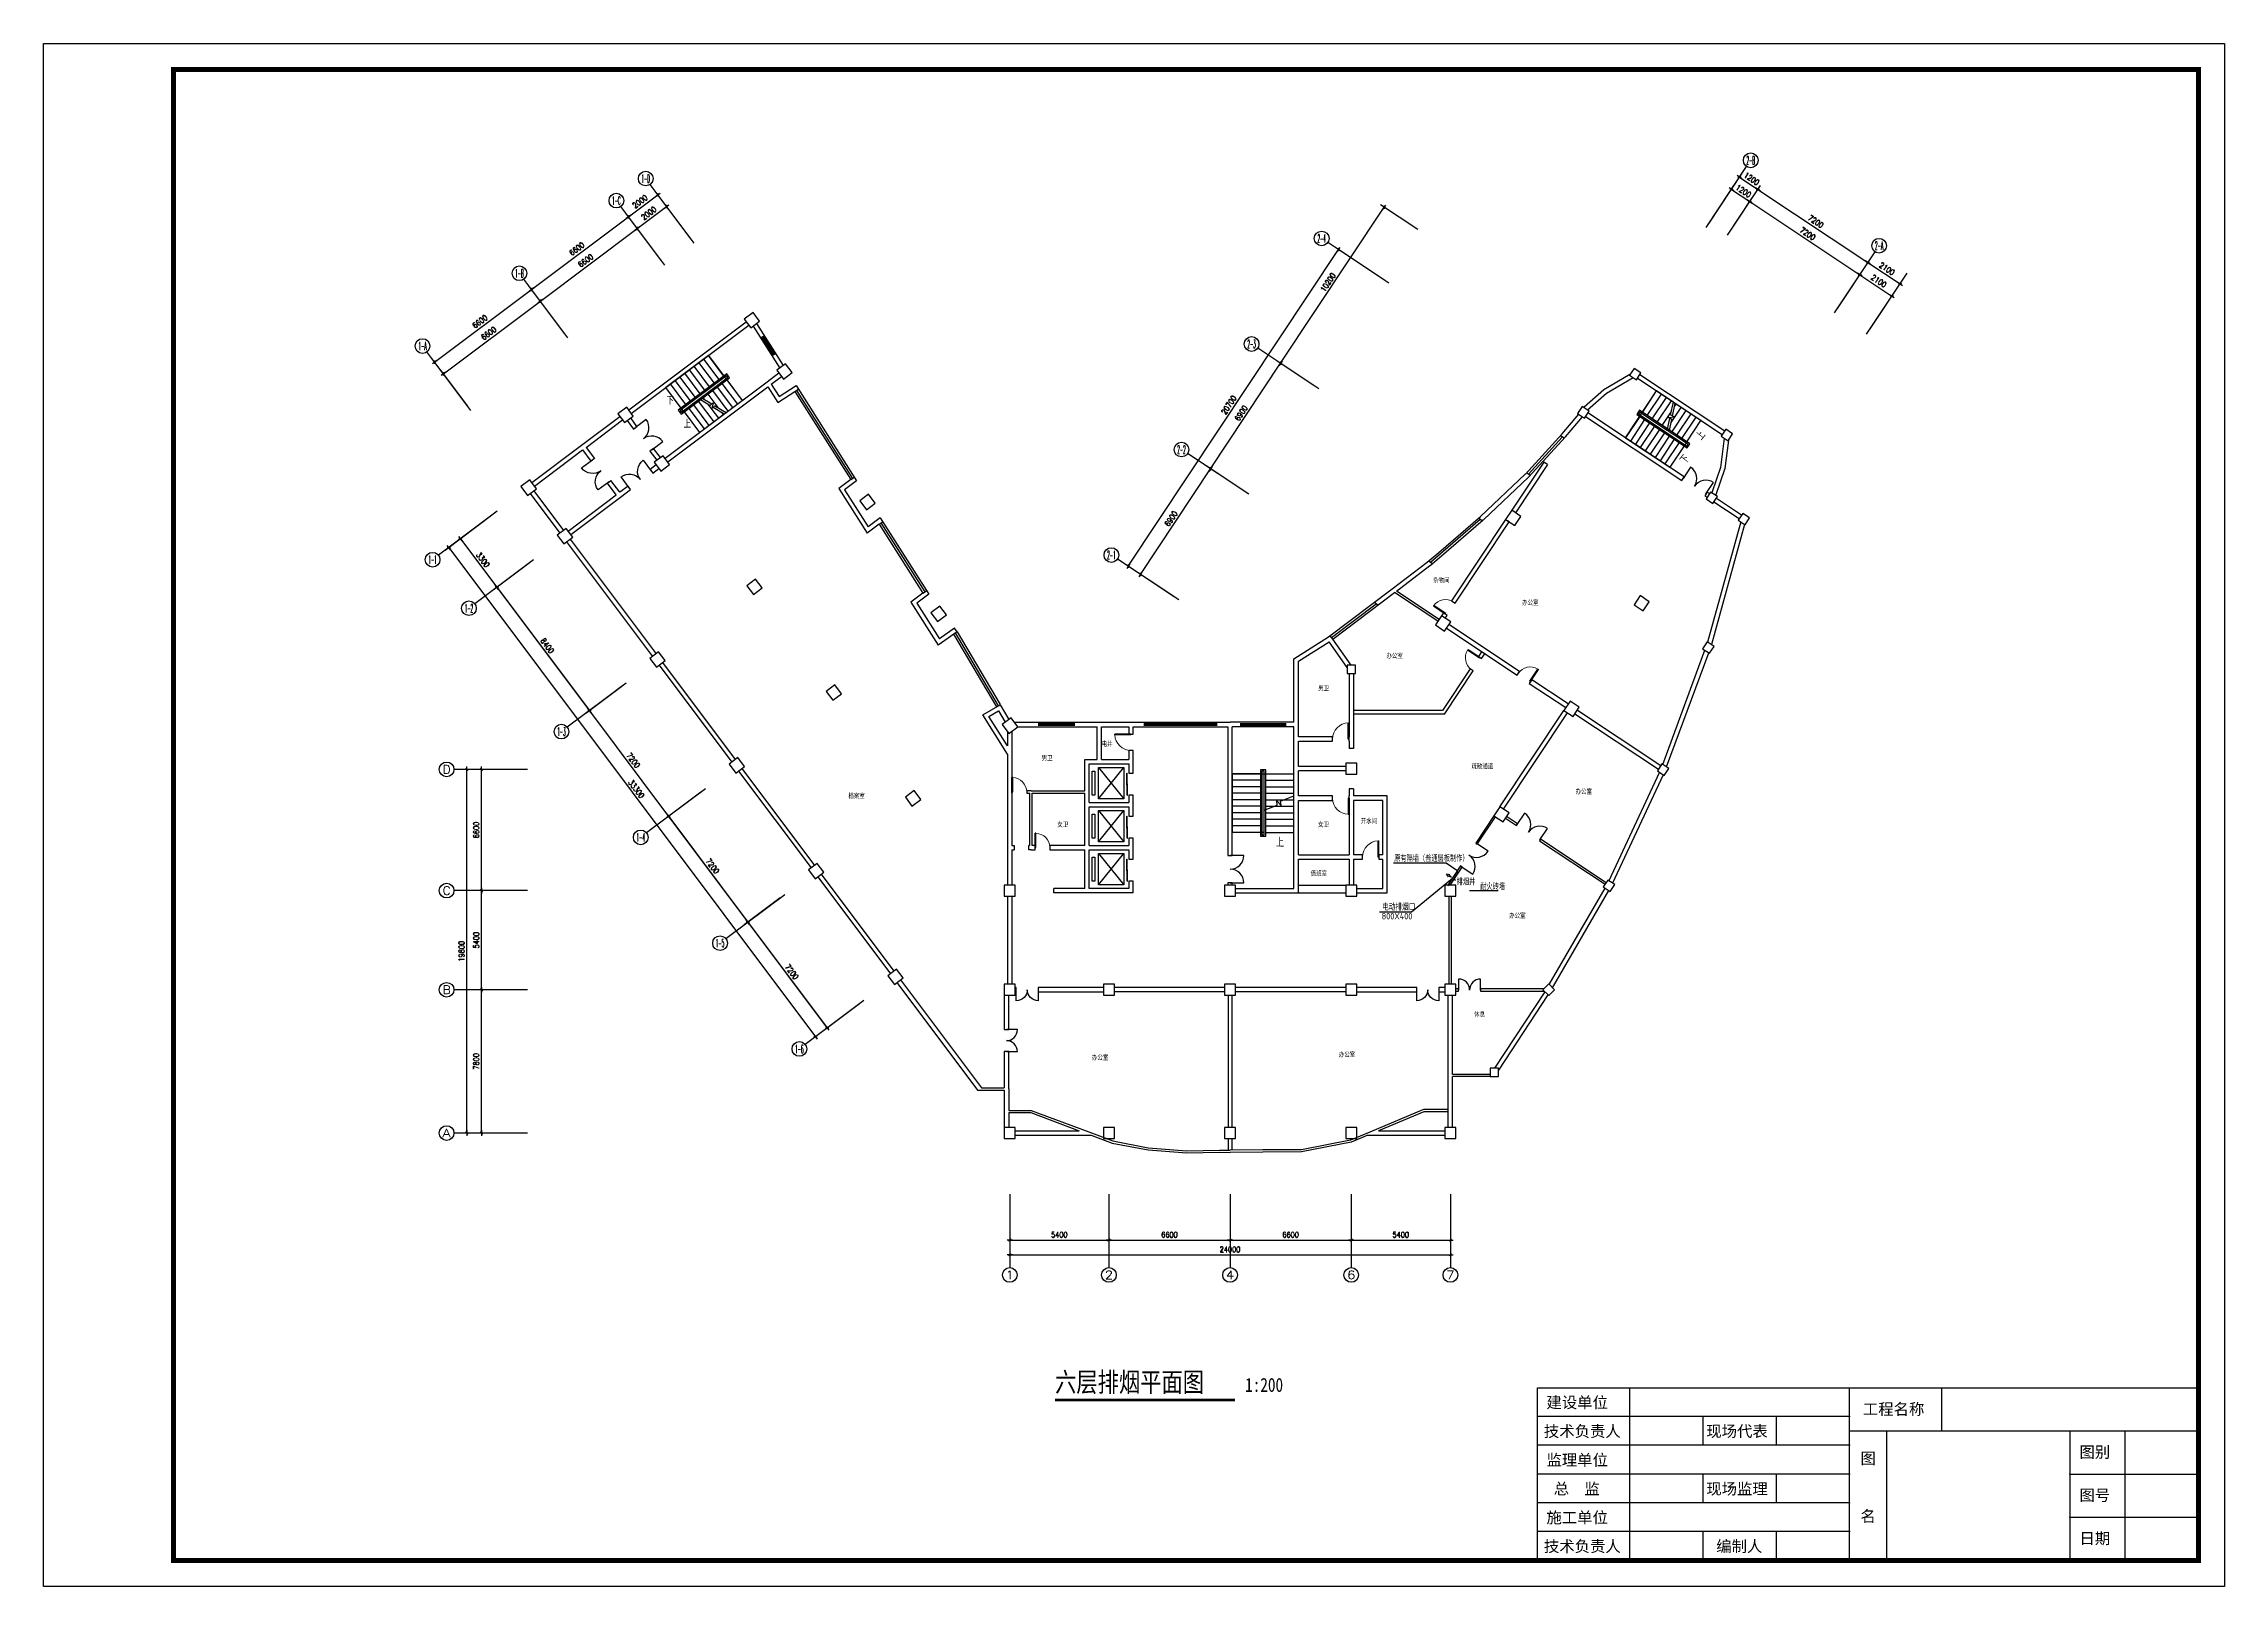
# Model space of a CAD drawing. Extents: x -149393 to 1177518, y -366685 to 296590.
# Drawn here: x 482249 to 601049, y -366143 to -282135 of the extents above; entities that cross this region are included whole.
import ezdxf
from ezdxf.enums import TextEntityAlignment as Align

# ---------------------------------------------------------------- set-up
doc = ezdxf.new("R2010")
doc.units = 0
doc.header["$LTSCALE"] = 1000
doc.header["$MEASUREMENT"] = 0
doc.layers.get('0').update_dxf_attribs({"linetype": 'CONTINUOUS'})
doc.layers.get('Defpoints').update_dxf_attribs({"linetype": 'CONTINUOUS'})
for name, color, linetype in [('AXIS', 3, 'CONTINUOUS'), ('AXIS_TEXT', 7, 'CONTINUOUS'), ('COLUMN', 9, 'CONTINUOUS'), ('DUCT-回风风口', 7, 'CONTINUOUS'), ('PUB_TITLE', 253, 'CONTINUOUS'), ('STAIR', 2, 'CONTINUOUS'), ('TEL_SYMB', 3, 'CONTINUOUS'), ('TEL_TEXT', 7, 'CONTINUOUS'), ('TH_TEXT', 7, 'CONTINUOUS'), ('WALL', 9, 'CONTINUOUS'), ('WALL-MOVE', 6, 'CONTINUOUS'), ('WINDOW', 4, 'CONTINUOUS'), ('通风', 3, 'CONTINUOUS')]:
    doc.layers.add(name, color=color, linetype=linetype)
doc.styles.add('_TCH_AXIS', font='COMPLEX', dxfattribs={"bigfont": 'GBCBIG'})
doc.styles.add('_TCH_DIM', font='SIMPLEX', dxfattribs={"bigfont": 'GBCBIG'})
doc.styles.add('_TCH_DIM_T3', font='SIMPLEX', dxfattribs={"width": 0.705882, "bigfont": 'GBCBIG'})
doc.styles.add('_TEL_DIM', font='', dxfattribs={"width": 0.8, "height": 3.5})
doc.styles.add('COMPLEX', font='COMPLEX')
doc.styles.add('DIM_FONT', font='SIMPLEX.shx', dxfattribs={"width": 0.8})
doc.styles.get("Standard").update_dxf_attribs({"font": 'gbenor.shx', "bigfont": 'gbcbig.shx'})
doc.styles.add('宋体', font='')
doc.styles.add('样式 1', font='TSSDENG', dxfattribs={"width": 0.8, "height": 3000, "bigfont": 'TSSDCHN'})
doc.styles.get('_TEL_DIM').set_extended_font_data('SimSun')
doc.styles.get('宋体').set_extended_font_data('SimSun')
doc.dimstyles.new('_TCH_ARCH&&100', dxfattribs={"dimtxt": 297.5, "dimasz": 100, "dimexe": 250, "dimexo": 300, "dimgap": 126.25, "dimtad": 1, "dimdec": 0, "dimzin": 0, "dimdsep": 46, "dimtxsty": '_TCH_DIM_T3', "dimblk": 'ARCHTICK', "dimcen": 0.09, "dimclrt": 7, "dimazin": 2, "dimtfac": 1, "dimtdec": 0, "dimtix": 1, "dimtmove": 2, "dimatfit": 3, "dimfxl": 1, "dimtolj": 1, "dimtzin": 0, "dimarcsym": 0})
doc.dimstyles.new('DIMN', dxfattribs={"dimtxt": 300, "dimasz": 1, "dimexe": 250, "dimexo": 300, "dimgap": 150, "dimtad": 1, "dimdec": 0, "dimdsep": 46, "dimtxsty": 'DIM_FONT', "dimblk": '_DIMX', "dimcen": 2.5, "dimclrt": 7, "dimadec": 0, "dimazin": 0, "dimtfac": 1, "dimtdec": 0, "dimtix": 1, "dimtmove": 2, "dimatfit": 3, "dimldrblk": '_DIMX', "dimfxl": 1, "dimtolj": 1, "dimarcsym": 0})

# ---------------------------------------------------------------- blocks, each defined once
blk = doc.blocks.new('_DIMX')
blk.add_line((-150, 0), (150, 0))
at = {"const_width": 50}
blk.add_lwpolyline([(-70, -70), (70, 70)], dxfattribs=at)
blk = doc.blocks.new('$风口$00000098')
for p, q in [((0, 0), (-100, 0)), ((0, 200), (100, 200)), ((0, -200), (0, 200)), ((100, 250), (100, -250)), ((172, 0), (315, 0)), ((315, 31), (500, 0)), ((315, 31), (315, -31)), ((315, -31), (500, 0)), ((100, -200), (0, -200))]:
    blk.add_line(p, q)
blk = doc.blocks.new('_ArchTick')
at = {"color": 0, "linetype": 'ByBlock', "const_width": 0.4}
blk.add_lwpolyline([(-0.5, -0.5), (0.5, 0.5)], dxfattribs=at)
blk = doc.blocks.new('*D681')
at = {"layer": 'AXIS', "color": 0, "lineweight": -2, "transparency": 16777216}
for p, q in [((514590, -292201), (516190, -291001)), ((517510, -292761), (516040, -290801)), ((515910, -293961), (514440, -292001))]:
    blk.add_line(p, q, dxfattribs=at)
at = {"layer": 'Defpoints', "color": 0, "transparency": 16777216}
for p in [(516190, -291001), (517690, -293001), (516090, -294201)]:
    blk.add_point(p, dxfattribs=at)
at = {"layer": 'AXIS', "color": 0, "lineweight": -2, "transparency": 16777216, "xscale": 100, "yscale": 100, "zscale": 100}
for p, rotation in [((516190, -291001), 36.87000000000068), ((514590, -292201), 216.8700000000007)]:
    blk.add_blockref('_ArchTick', p, dxfattribs=dict(at, rotation=rotation))
at = {"layer": 'AXIS', "color": 7, "transparency": 16777216, "insert": (515225, -291381), "char_height": 297.5, "attachment_point": 5, "rotation": 36.87, "style": '_TCH_DIM_T3'}
blk.add_mtext('\\A1;2000', dxfattribs=at)
blk = doc.blocks.new('*D682')
at = {"layer": 'AXIS', "color": 0, "lineweight": -2, "transparency": 16777216}
for p, q in [((514110, -291561), (515710, -290361)), ((517510, -292761), (515560, -290161)), ((515910, -293961), (513960, -291361))]:
    blk.add_line(p, q, dxfattribs=at)
at = {"layer": 'Defpoints', "color": 0, "transparency": 16777216}
for p in [(515710, -290361), (517690, -293001), (516090, -294201)]:
    blk.add_point(p, dxfattribs=at)
at = {"layer": 'AXIS', "color": 0, "lineweight": -2, "transparency": 16777216, "xscale": 100, "yscale": 100, "zscale": 100}
for p, rotation in [((515710, -290361), 36.87000000000068), ((514110, -291561), 216.8700000000007)]:
    blk.add_blockref('_ArchTick', p, dxfattribs=dict(at, rotation=rotation))
at = {"layer": 'AXIS', "color": 7, "transparency": 16777216, "insert": (514745, -290741), "char_height": 297.5, "attachment_point": 5, "rotation": 36.87, "style": '_TCH_DIM_T3'}
blk.add_mtext('\\A1;2000', dxfattribs=at)
blk = doc.blocks.new('*D683')
at = {"layer": 'AXIS', "color": 0, "lineweight": -2, "transparency": 16777216}
for p, q in [((509310, -296161), (514590, -292201)), ((515910, -293961), (514440, -292001)), ((510630, -297921), (509160, -295961))]:
    blk.add_line(p, q, dxfattribs=at)
at = {"layer": 'Defpoints', "color": 0, "transparency": 16777216}
for p in [(514590, -292201), (516090, -294201), (510810, -298161)]:
    blk.add_point(p, dxfattribs=at)
at = {"layer": 'AXIS', "color": 0, "lineweight": -2, "transparency": 16777216, "xscale": 100, "yscale": 100, "zscale": 100}
for p, rotation in [((514590, -292201), 36.86999999999998), ((509310, -296161), 216.87)]:
    blk.add_blockref('_ArchTick', p, dxfattribs=dict(at, rotation=rotation))
at = {"layer": 'AXIS', "color": 7, "transparency": 16777216, "insert": (511785, -293961), "char_height": 297.5, "attachment_point": 5, "rotation": 36.87, "style": '_TCH_DIM_T3'}
blk.add_mtext('\\A1;6600', dxfattribs=at)
blk = doc.blocks.new('*D684')
at = {"layer": 'AXIS', "color": 0, "lineweight": -2, "transparency": 16777216}
for p, q in [((508830, -295521), (514110, -291561)), ((515910, -293961), (513960, -291361)), ((510630, -297921), (508680, -295321))]:
    blk.add_line(p, q, dxfattribs=at)
at = {"layer": 'Defpoints', "color": 0, "transparency": 16777216}
for p in [(514110, -291561), (516090, -294201), (510810, -298161)]:
    blk.add_point(p, dxfattribs=at)
at = {"layer": 'AXIS', "color": 0, "lineweight": -2, "transparency": 16777216, "xscale": 100, "yscale": 100, "zscale": 100}
for p, rotation in [((514110, -291561), 36.86999999999998), ((508830, -295521), 216.87)]:
    blk.add_blockref('_ArchTick', p, dxfattribs=dict(at, rotation=rotation))
at = {"layer": 'AXIS', "color": 7, "transparency": 16777216, "insert": (511305, -293321), "char_height": 297.5, "attachment_point": 5, "rotation": 36.87, "style": '_TCH_DIM_T3'}
blk.add_mtext('\\A1;6600', dxfattribs=at)
blk = doc.blocks.new('*D685')
at = {"layer": 'AXIS', "color": 0, "lineweight": -2, "transparency": 16777216}
for p, q in [((504030, -300121), (509310, -296161)), ((510630, -297921), (509160, -295961)), ((505350, -301881), (503880, -299921))]:
    blk.add_line(p, q, dxfattribs=at)
at = {"layer": 'Defpoints', "color": 0, "transparency": 16777216}
for p in [(509310, -296161), (510810, -298161), (505530, -302121)]:
    blk.add_point(p, dxfattribs=at)
at = {"layer": 'AXIS', "color": 0, "lineweight": -2, "transparency": 16777216, "xscale": 100, "yscale": 100, "zscale": 100}
for p, rotation in [((509310, -296161), 36.86999999999937), ((504030, -300121), 216.8699999999994)]:
    blk.add_blockref('_ArchTick', p, dxfattribs=dict(at, rotation=rotation))
at = {"layer": 'AXIS', "color": 7, "transparency": 16777216, "insert": (506505, -297921), "char_height": 297.5, "attachment_point": 5, "rotation": 36.87, "style": '_TCH_DIM_T3'}
blk.add_mtext('\\A1;6600', dxfattribs=at)
blk = doc.blocks.new('*D686')
at = {"layer": 'AXIS', "color": 0, "lineweight": -2, "transparency": 16777216}
for p, q in [((503550, -299481), (508830, -295521)), ((510630, -297921), (508680, -295321)), ((505350, -301881), (503400, -299281))]:
    blk.add_line(p, q, dxfattribs=at)
at = {"layer": 'Defpoints', "color": 0, "transparency": 16777216}
for p in [(508830, -295521), (510810, -298161), (505530, -302121)]:
    blk.add_point(p, dxfattribs=at)
at = {"layer": 'AXIS', "color": 0, "lineweight": -2, "transparency": 16777216, "xscale": 100, "yscale": 100, "zscale": 100}
for p, rotation in [((508830, -295521), 36.86999999999977), ((503550, -299481), 216.8699999999998)]:
    blk.add_blockref('_ArchTick', p, dxfattribs=dict(at, rotation=rotation))
at = {"layer": 'AXIS', "color": 7, "transparency": 16777216, "insert": (506025, -297281), "char_height": 297.5, "attachment_point": 5, "rotation": 36.87, "style": '_TCH_DIM_T3'}
blk.add_mtext('\\A1;6600', dxfattribs=at)
blk = doc.blocks.new('*D687')
at = {"layer": 'AXIS', "color": 0, "lineweight": -2, "transparency": 16777216}
for p, q in [((579972, -296553), (581328, -294512)), ((581190, -294720), (582939, -295882)), ((581721, -297715), (583077, -295674))]:
    blk.add_line(p, q, dxfattribs=at)
at = {"layer": 'Defpoints', "color": 0, "transparency": 16777216}
for p in [(579806, -296802), (582939, -295882), (581555, -297965)]:
    blk.add_point(p, dxfattribs=at)
at = {"layer": 'AXIS', "color": 0, "lineweight": -2, "transparency": 16777216, "xscale": 100, "yscale": 100, "zscale": 100}
for p, rotation in [((581190, -294720), 146.4000000000005), ((582939, -295882), 326.4000000000005)]:
    blk.add_blockref('_ArchTick', p, dxfattribs=dict(at, rotation=rotation))
at = {"layer": 'AXIS', "color": 7, "transparency": 16777216, "insert": (582216, -295072), "char_height": 297.5, "attachment_point": 5, "rotation": 326.4, "style": '_TCH_DIM_T3'}
blk.add_mtext('\\A1;2100', dxfattribs=at)
blk = doc.blocks.new('*D688')
at = {"layer": 'AXIS', "color": 0, "lineweight": -2, "transparency": 16777216}
for p, q in [((579972, -296553), (581771, -293846)), ((581632, -294054), (583382, -295216)), ((581721, -297715), (583520, -295008))]:
    blk.add_line(p, q, dxfattribs=at)
at = {"layer": 'Defpoints', "color": 0, "transparency": 16777216}
for p in [(583382, -295216), (579806, -296802), (581555, -297965)]:
    blk.add_point(p, dxfattribs=at)
at = {"layer": 'AXIS', "color": 0, "lineweight": -2, "transparency": 16777216, "xscale": 100, "yscale": 100, "zscale": 100}
for p, rotation in [((581632, -294054), 146.4000000000023), ((583382, -295216), 326.4000000000023)]:
    blk.add_blockref('_ArchTick', p, dxfattribs=dict(at, rotation=rotation))
at = {"layer": 'AXIS', "color": 7, "transparency": 16777216, "insert": (582659, -294406), "char_height": 297.5, "attachment_point": 5, "rotation": 326.4, "style": '_TCH_DIM_T3'}
blk.add_mtext('\\A1;2100', dxfattribs=at)
blk = doc.blocks.new('*D689')
at = {"layer": 'AXIS', "color": 0, "lineweight": -2, "transparency": 16777216}
for p, q in [((573975, -292568), (575331, -290527)), ((575193, -290736), (581190, -294720)), ((579972, -296553), (581328, -294512))]:
    blk.add_line(p, q, dxfattribs=at)
at = {"layer": 'Defpoints', "color": 0, "transparency": 16777216}
for p in [(573809, -292818), (581190, -294720), (579806, -296802)]:
    blk.add_point(p, dxfattribs=at)
at = {"layer": 'AXIS', "color": 0, "lineweight": -2, "transparency": 16777216, "xscale": 100, "yscale": 100, "zscale": 100}
for p, rotation in [((575193, -290736), 146.3999999999997), ((581190, -294720), 326.3999999999997)]:
    blk.add_blockref('_ArchTick', p, dxfattribs=dict(at, rotation=rotation))
at = {"layer": 'AXIS', "color": 7, "transparency": 16777216, "insert": (578343, -292499), "char_height": 297.5, "attachment_point": 5, "rotation": 326.4, "style": '_TCH_DIM_T3'}
blk.add_mtext('\\A1;7200', dxfattribs=at)
blk = doc.blocks.new('*D690')
at = {"layer": 'AXIS', "color": 0, "lineweight": -2, "transparency": 16777216}
for p, q in [((573975, -292568), (575774, -289861)), ((575635, -290069), (581632, -294054)), ((579972, -296553), (581771, -293846))]:
    blk.add_line(p, q, dxfattribs=at)
at = {"layer": 'Defpoints', "color": 0, "transparency": 16777216}
for p in [(573809, -292818), (581632, -294054), (579806, -296802)]:
    blk.add_point(p, dxfattribs=at)
at = {"layer": 'AXIS', "color": 0, "lineweight": -2, "transparency": 16777216, "xscale": 100, "yscale": 100, "zscale": 100}
for p, rotation in [((575635, -290069), 146.3999999999997), ((581632, -294054), 326.3999999999997)]:
    blk.add_blockref('_ArchTick', p, dxfattribs=dict(at, rotation=rotation))
at = {"layer": 'AXIS', "color": 7, "transparency": 16777216, "insert": (578786, -291833), "char_height": 297.5, "attachment_point": 5, "rotation": 326.4, "style": '_TCH_DIM_T3'}
blk.add_mtext('\\A1;7200', dxfattribs=at)
blk = doc.blocks.new('*D691')
at = {"layer": 'AXIS', "color": 0, "lineweight": -2, "transparency": 16777216}
for p, q in [((572976, -291904), (574331, -289863)), ((573975, -292568), (575331, -290527)), ((574193, -290072), (575193, -290736))]:
    blk.add_line(p, q, dxfattribs=at)
at = {"layer": 'Defpoints', "color": 0, "transparency": 16777216}
for p in [(575193, -290736), (572810, -292154), (573809, -292818)]:
    blk.add_point(p, dxfattribs=at)
at = {"layer": 'AXIS', "color": 0, "lineweight": -2, "transparency": 16777216, "xscale": 100, "yscale": 100, "zscale": 100}
for p, rotation in [((574193, -290072), 146.4000000000012), ((575193, -290736), 326.4000000000012)]:
    blk.add_blockref('_ArchTick', p, dxfattribs=dict(at, rotation=rotation))
at = {"layer": 'AXIS', "color": 7, "transparency": 16777216, "insert": (574845, -290175), "char_height": 297.5, "attachment_point": 5, "rotation": 326.4, "style": '_TCH_DIM_T3'}
blk.add_mtext('\\A1;1200', dxfattribs=at)
blk = doc.blocks.new('*D692')
at = {"layer": 'AXIS', "color": 0, "lineweight": -2, "transparency": 16777216}
for p, q in [((572976, -291904), (574774, -289197)), ((573975, -292568), (575774, -289861)), ((574636, -289405), (575635, -290069))]:
    blk.add_line(p, q, dxfattribs=at)
at = {"layer": 'Defpoints', "color": 0, "transparency": 16777216}
for p in [(575635, -290069), (572810, -292154), (573809, -292818)]:
    blk.add_point(p, dxfattribs=at)
at = {"layer": 'AXIS', "color": 0, "lineweight": -2, "transparency": 16777216, "xscale": 100, "yscale": 100, "zscale": 100}
for p, rotation in [((574636, -289405), 146.4000000000012), ((575635, -290069), 326.4000000000012)]:
    blk.add_blockref('_ArchTick', p, dxfattribs=dict(at, rotation=rotation))
at = {"layer": 'AXIS', "color": 7, "transparency": 16777216, "insert": (575288, -289508), "char_height": 297.5, "attachment_point": 5, "rotation": 326.4, "style": '_TCH_DIM_T3'}
blk.add_mtext('\\A1;1200', dxfattribs=at)
blk = doc.blocks.new('*D693')
at = {"layer": 'AXIS', "color": 0, "lineweight": -2, "transparency": 16777216}
for p, q in [((549637, -299543), (555281, -291047)), ((557114, -292264), (555073, -290908)), ((551469, -300760), (549429, -299404))]:
    blk.add_line(p, q, dxfattribs=at)
at = {"layer": 'Defpoints', "color": 0, "transparency": 16777216}
for p in [(555281, -291047), (557364, -292430), (551719, -300926)]:
    blk.add_point(p, dxfattribs=at)
at = {"layer": 'AXIS', "color": 0, "lineweight": -2, "transparency": 16777216, "xscale": 100, "yscale": 100, "zscale": 100}
for p, rotation in [((555281, -291047), 56.39999999999981), ((549637, -299543), 236.3999999999998)]:
    blk.add_blockref('_ArchTick', p, dxfattribs=dict(at, rotation=rotation))
at = {"layer": 'AXIS', "color": 7, "transparency": 16777216, "insert": (552230, -295143), "char_height": 297.5, "attachment_point": 5, "rotation": 56.4, "style": '_TCH_DIM_T3'}
blk.add_mtext('\\A1;10200', dxfattribs=at)
blk = doc.blocks.new('*D694')
at = {"layer": 'AXIS', "color": 0, "lineweight": -2, "transparency": 16777216}
for p, q in [((545818, -305290), (549637, -299543)), ((551469, -300760), (549429, -299404)), ((547651, -306507), (545610, -305151))]:
    blk.add_line(p, q, dxfattribs=at)
at = {"layer": 'Defpoints', "color": 0, "transparency": 16777216}
for p in [(549637, -299543), (551719, -300926), (547901, -306673)]:
    blk.add_point(p, dxfattribs=at)
at = {"layer": 'AXIS', "color": 0, "lineweight": -2, "transparency": 16777216, "xscale": 100, "yscale": 100, "zscale": 100}
for p, rotation in [((549637, -299543), 56.40000000000044), ((545818, -305290), 236.4000000000005)]:
    blk.add_blockref('_ArchTick', p, dxfattribs=dict(at, rotation=rotation))
at = {"layer": 'AXIS', "color": 7, "transparency": 16777216, "insert": (547499, -302264), "char_height": 297.5, "attachment_point": 5, "rotation": 56.4, "style": '_TCH_DIM_T3'}
blk.add_mtext('\\A1;6900', dxfattribs=at)
blk = doc.blocks.new('*D695')
at = {"layer": 'AXIS', "color": 0, "lineweight": -2, "transparency": 16777216}
for p, q in [((542000, -311037), (545818, -305290)), ((547651, -306507), (545610, -305151)), ((543832, -312254), (541792, -310899))]:
    blk.add_line(p, q, dxfattribs=at)
at = {"layer": 'Defpoints', "color": 0, "transparency": 16777216}
for p in [(545818, -305290), (547901, -306673), (544082, -312420)]:
    blk.add_point(p, dxfattribs=at)
at = {"layer": 'AXIS', "color": 0, "lineweight": -2, "transparency": 16777216, "xscale": 100, "yscale": 100, "zscale": 100}
for p, rotation in [((545818, -305290), 56.40000000000044), ((542000, -311037), 236.4000000000005)]:
    blk.add_blockref('_ArchTick', p, dxfattribs=dict(at, rotation=rotation))
at = {"layer": 'AXIS', "color": 7, "transparency": 16777216, "insert": (543680, -308011), "char_height": 297.5, "attachment_point": 5, "rotation": 56.4, "style": '_TCH_DIM_T3'}
blk.add_mtext('\\A1;6900', dxfattribs=at)
blk = doc.blocks.new('*D696')
at = {"layer": 'AXIS', "color": 0, "lineweight": -2, "transparency": 16777216}
for p, q in [((541334, -310594), (552789, -293353)), ((555288, -295013), (552581, -293214)), ((543832, -312254), (541126, -310456))]:
    blk.add_line(p, q, dxfattribs=at)
at = {"layer": 'Defpoints', "color": 0, "transparency": 16777216}
for p in [(552789, -293353), (555538, -295179), (544082, -312420)]:
    blk.add_point(p, dxfattribs=at)
at = {"layer": 'AXIS', "color": 0, "lineweight": -2, "transparency": 16777216, "xscale": 100, "yscale": 100, "zscale": 100}
for p, rotation in [((552789, -293353), 56.39999999999999), ((541334, -310594), 236.4)]:
    blk.add_blockref('_ArchTick', p, dxfattribs=dict(at, rotation=rotation))
at = {"layer": 'AXIS', "color": 7, "transparency": 16777216, "insert": (546832, -301821), "char_height": 297.5, "attachment_point": 5, "rotation": 56.4, "style": '_TCH_DIM_T3'}
blk.add_mtext('\\A1;20700', dxfattribs=at)
blk = doc.blocks.new('*D697')
at = {"layer": 'AXIS', "color": 0, "lineweight": -2, "transparency": 16777216}
for p, q in [((513739, -317138), (511779, -318608)), ((511979, -318458), (516299, -324218)), ((518059, -322898), (516099, -324368))]:
    blk.add_line(p, q, dxfattribs=at)
at = {"layer": 'Defpoints', "color": 0, "transparency": 16777216}
for p in [(513979, -316958), (518299, -322718), (516299, -324218)]:
    blk.add_point(p, dxfattribs=at)
at = {"layer": 'AXIS', "color": 0, "lineweight": -2, "transparency": 16777216, "xscale": 100, "yscale": 100, "zscale": 100}
for p, rotation in [((511979, -318458), 126.8700000000012), ((516299, -324218), 306.8700000000013)]:
    blk.add_blockref('_ArchTick', p, dxfattribs=dict(at, rotation=rotation))
at = {"layer": 'AXIS', "color": 7, "transparency": 16777216, "insert": (514359, -321173), "char_height": 297.5, "attachment_point": 5, "rotation": 306.87, "style": '_TCH_DIM_T3'}
blk.add_mtext('\\A1;7200', dxfattribs=at)
blk = doc.blocks.new('*D698')
at = {"layer": 'AXIS', "color": 0, "lineweight": -2, "transparency": 16777216}
for p, q in [((522379, -328658), (520419, -330128)), ((520619, -329978), (524939, -335738)), ((526699, -334418), (524739, -335888))]:
    blk.add_line(p, q, dxfattribs=at)
at = {"layer": 'Defpoints', "color": 0, "transparency": 16777216}
for p in [(522619, -328478), (526939, -334238), (524939, -335738)]:
    blk.add_point(p, dxfattribs=at)
at = {"layer": 'AXIS', "color": 0, "lineweight": -2, "transparency": 16777216, "xscale": 100, "yscale": 100, "zscale": 100}
for p, rotation in [((520619, -329978), 126.8700000000012), ((524939, -335738), 306.8700000000013)]:
    blk.add_blockref('_ArchTick', p, dxfattribs=dict(at, rotation=rotation))
at = {"layer": 'AXIS', "color": 7, "transparency": 16777216, "insert": (522999, -332693), "char_height": 297.5, "attachment_point": 5, "rotation": 306.87, "style": '_TCH_DIM_T3'}
blk.add_mtext('\\A1;7200', dxfattribs=at)
blk = doc.blocks.new('*D699')
at = {"layer": 'AXIS', "color": 0, "lineweight": -2, "transparency": 16777216}
for p, q in [((506719, -307778), (504119, -309728)), ((504319, -309578), (524299, -336218)), ((526699, -334418), (524099, -336368))]:
    blk.add_line(p, q, dxfattribs=at)
at = {"layer": 'Defpoints', "color": 0, "transparency": 16777216}
for p in [(506959, -307598), (526939, -334238), (524299, -336218)]:
    blk.add_point(p, dxfattribs=at)
at = {"layer": 'AXIS', "color": 0, "lineweight": -2, "transparency": 16777216, "xscale": 100, "yscale": 100, "zscale": 100}
for p, rotation in [((504319, -309578), 126.8700000000008), ((524299, -336218), 306.8700000000008)]:
    blk.add_blockref('_ArchTick', p, dxfattribs=dict(at, rotation=rotation))
at = {"layer": 'AXIS', "color": 7, "transparency": 16777216, "insert": (514529, -322733), "char_height": 297.5, "attachment_point": 5, "rotation": 306.87, "style": '_TCH_DIM_T3'}
blk.add_mtext('\\A1;33300', dxfattribs=at)
blk = doc.blocks.new('*D700')
at = {"layer": 'AXIS', "color": 0, "lineweight": -2, "transparency": 16777216}
for p, q in [((518059, -322898), (516099, -324368)), ((516299, -324218), (520619, -329978)), ((522379, -328658), (520419, -330128))]:
    blk.add_line(p, q, dxfattribs=at)
at = {"layer": 'Defpoints', "color": 0, "transparency": 16777216}
for p in [(518299, -322718), (522619, -328478), (520619, -329978)]:
    blk.add_point(p, dxfattribs=at)
at = {"layer": 'AXIS', "color": 0, "lineweight": -2, "transparency": 16777216, "xscale": 100, "yscale": 100, "zscale": 100}
for p, rotation in [((516299, -324218), 126.8700000000005), ((520619, -329978), 306.8700000000005)]:
    blk.add_blockref('_ArchTick', p, dxfattribs=dict(at, rotation=rotation))
at = {"layer": 'AXIS', "color": 7, "transparency": 16777216, "insert": (518679, -326933), "char_height": 297.5, "attachment_point": 5, "rotation": 306.87, "style": '_TCH_DIM_T3'}
blk.add_mtext('\\A1;7200', dxfattribs=at)
blk = doc.blocks.new('*D701')
at = {"layer": 'AXIS', "color": 0, "lineweight": -2, "transparency": 16777216}
for p, q in [((508699, -310418), (506739, -311888)), ((506939, -311738), (511979, -318458)), ((513739, -317138), (511779, -318608))]:
    blk.add_line(p, q, dxfattribs=at)
at = {"layer": 'Defpoints', "color": 0, "transparency": 16777216}
for p in [(508939, -310238), (513979, -316958), (511979, -318458)]:
    blk.add_point(p, dxfattribs=at)
at = {"layer": 'AXIS', "color": 0, "lineweight": -2, "transparency": 16777216, "xscale": 100, "yscale": 100, "zscale": 100}
for p, rotation in [((506939, -311738), 126.8700000000008), ((511979, -318458), 306.8700000000008)]:
    blk.add_blockref('_ArchTick', p, dxfattribs=dict(at, rotation=rotation))
at = {"layer": 'AXIS', "color": 7, "transparency": 16777216, "insert": (509679, -314933), "char_height": 297.5, "attachment_point": 5, "rotation": 306.87, "style": '_TCH_DIM_T3'}
blk.add_mtext('\\A1;8400', dxfattribs=at)
blk = doc.blocks.new('*D702')
at = {"layer": 'AXIS', "color": 0, "lineweight": -2, "transparency": 16777216}
for p, q in [((506719, -307778), (504759, -309248)), ((504959, -309098), (506939, -311738)), ((508699, -310418), (506739, -311888))]:
    blk.add_line(p, q, dxfattribs=at)
at = {"layer": 'Defpoints', "color": 0, "transparency": 16777216}
for p in [(506959, -307598), (508939, -310238), (506939, -311738)]:
    blk.add_point(p, dxfattribs=at)
at = {"layer": 'AXIS', "color": 0, "lineweight": -2, "transparency": 16777216, "xscale": 100, "yscale": 100, "zscale": 100}
for p, rotation in [((504959, -309098), 126.8700000000016), ((506939, -311738), 306.8700000000015)]:
    blk.add_blockref('_ArchTick', p, dxfattribs=dict(at, rotation=rotation))
at = {"layer": 'AXIS', "color": 7, "transparency": 16777216, "insert": (506169, -310253), "char_height": 297.5, "attachment_point": 5, "rotation": 306.87, "style": '_TCH_DIM_T3'}
blk.add_mtext('\\A1;3300', dxfattribs=at)
blk = doc.blocks.new('*D703')
at = {"layer": 'AXIS', "color": 0, "lineweight": -2, "transparency": 16777216}
for p, q in [((546882, -345083), (546882, -347533)), ((553482, -345083), (553482, -347533)), ((546882, -347283), (553482, -347283))]:
    blk.add_line(p, q, dxfattribs=at)
at = {"layer": 'Defpoints', "color": 0, "transparency": 16777216}
for p in [(546882, -344783), (553482, -344783), (553482, -347283)]:
    blk.add_point(p, dxfattribs=at)
at = {"layer": 'AXIS', "color": 0, "lineweight": -2, "transparency": 16777216, "xscale": 100, "yscale": 100, "zscale": 100, "rotation": 180}
blk.add_blockref('_ArchTick', (546882, -347283), dxfattribs=at)
at = {"layer": 'AXIS', "color": 0, "lineweight": -2, "transparency": 16777216, "xscale": 100, "yscale": 100, "zscale": 100}
blk.add_blockref('_ArchTick', (553482, -347283), dxfattribs=at)
at = {"layer": 'AXIS', "color": 7, "transparency": 16777216, "insert": (550182, -347008), "char_height": 297.5, "attachment_point": 5, "style": '_TCH_DIM_T3'}
blk.add_mtext('\\A1;6600', dxfattribs=at)
blk = doc.blocks.new('*D704')
at = {"layer": 'AXIS', "color": 0, "lineweight": -2, "transparency": 16777216}
for p, q in [((553482, -345083), (553482, -347533)), ((558882, -345083), (558882, -347533)), ((553482, -347283), (558882, -347283))]:
    blk.add_line(p, q, dxfattribs=at)
at = {"layer": 'Defpoints', "color": 0, "transparency": 16777216}
for p in [(553482, -344783), (558882, -344783), (558882, -347283)]:
    blk.add_point(p, dxfattribs=at)
at = {"layer": 'AXIS', "color": 0, "lineweight": -2, "transparency": 16777216, "xscale": 100, "yscale": 100, "zscale": 100, "rotation": 180}
blk.add_blockref('_ArchTick', (553482, -347283), dxfattribs=at)
at = {"layer": 'AXIS', "color": 0, "lineweight": -2, "transparency": 16777216, "xscale": 100, "yscale": 100, "zscale": 100}
blk.add_blockref('_ArchTick', (558882, -347283), dxfattribs=at)
at = {"layer": 'AXIS', "color": 7, "transparency": 16777216, "insert": (556182, -347008), "char_height": 297.5, "attachment_point": 5, "style": '_TCH_DIM_T3'}
blk.add_mtext('\\A1;5400', dxfattribs=at)
blk = doc.blocks.new('*D705')
at = {"layer": 'AXIS', "color": 0, "lineweight": -2, "transparency": 16777216}
for p, q in [((540282, -345083), (540282, -347533)), ((546882, -345083), (546882, -347533)), ((540282, -347283), (546882, -347283))]:
    blk.add_line(p, q, dxfattribs=at)
at = {"layer": 'Defpoints', "color": 0, "transparency": 16777216}
for p in [(540282, -344783), (546882, -344783), (546882, -347283)]:
    blk.add_point(p, dxfattribs=at)
at = {"layer": 'AXIS', "color": 0, "lineweight": -2, "transparency": 16777216, "xscale": 100, "yscale": 100, "zscale": 100, "rotation": 180}
blk.add_blockref('_ArchTick', (540282, -347283), dxfattribs=at)
at = {"layer": 'AXIS', "color": 0, "lineweight": -2, "transparency": 16777216, "xscale": 100, "yscale": 100, "zscale": 100}
blk.add_blockref('_ArchTick', (546882, -347283), dxfattribs=at)
at = {"layer": 'AXIS', "color": 7, "transparency": 16777216, "insert": (543582, -347008), "char_height": 297.5, "attachment_point": 5, "style": '_TCH_DIM_T3'}
blk.add_mtext('\\A1;6600', dxfattribs=at)
blk = doc.blocks.new('*D706')
at = {"layer": 'AXIS', "color": 0, "lineweight": -2, "transparency": 16777216}
for p, q in [((534882, -345083), (534882, -347533)), ((540282, -345083), (540282, -347533)), ((534882, -347283), (540282, -347283))]:
    blk.add_line(p, q, dxfattribs=at)
at = {"layer": 'Defpoints', "color": 0, "transparency": 16777216}
for p in [(534882, -344783), (540282, -344783), (540282, -347283)]:
    blk.add_point(p, dxfattribs=at)
at = {"layer": 'AXIS', "color": 0, "lineweight": -2, "transparency": 16777216, "xscale": 100, "yscale": 100, "zscale": 100, "rotation": 180}
blk.add_blockref('_ArchTick', (534882, -347283), dxfattribs=at)
at = {"layer": 'AXIS', "color": 0, "lineweight": -2, "transparency": 16777216, "xscale": 100, "yscale": 100, "zscale": 100}
blk.add_blockref('_ArchTick', (540282, -347283), dxfattribs=at)
at = {"layer": 'AXIS', "color": 7, "transparency": 16777216, "insert": (537582, -347008), "char_height": 297.5, "attachment_point": 5, "style": '_TCH_DIM_T3'}
blk.add_mtext('\\A1;5400', dxfattribs=at)
blk = doc.blocks.new('*D707')
at = {"layer": 'AXIS', "color": 0, "lineweight": -2, "transparency": 16777216}
for p, q in [((534882, -345083), (534882, -348333)), ((558882, -345083), (558882, -348333)), ((534882, -348083), (558882, -348083))]:
    blk.add_line(p, q, dxfattribs=at)
at = {"layer": 'Defpoints', "color": 0, "transparency": 16777216}
for p in [(534882, -344783), (558882, -344783), (558882, -348083)]:
    blk.add_point(p, dxfattribs=at)
at = {"layer": 'AXIS', "color": 0, "lineweight": -2, "transparency": 16777216, "xscale": 100, "yscale": 100, "zscale": 100, "rotation": 180}
blk.add_blockref('_ArchTick', (534882, -348083), dxfattribs=at)
at = {"layer": 'AXIS', "color": 0, "lineweight": -2, "transparency": 16777216, "xscale": 100, "yscale": 100, "zscale": 100}
blk.add_blockref('_ArchTick', (558882, -348083), dxfattribs=at)
at = {"layer": 'AXIS', "color": 7, "transparency": 16777216, "insert": (546882, -347808), "char_height": 297.5, "attachment_point": 5, "style": '_TCH_DIM_T3'}
blk.add_mtext('\\A1;24000', dxfattribs=at)
blk = doc.blocks.new('*D708')
at = {"layer": 'AXIS', "color": 0, "lineweight": -2, "transparency": 16777216}
for p, q in [((508304, -333657), (505854, -333657)), ((506104, -341457), (506104, -333657)), ((508304, -341457), (505854, -341457))]:
    blk.add_line(p, q, dxfattribs=at)
at = {"layer": 'Defpoints', "color": 0, "transparency": 16777216}
for p in [(506104, -333657), (508604, -333657), (508604, -341457)]:
    blk.add_point(p, dxfattribs=at)
at = {"layer": 'AXIS', "color": 0, "lineweight": -2, "transparency": 16777216, "xscale": 100, "yscale": 100, "zscale": 100}
for p, rotation in [((506104, -333657), 90), ((506104, -341457), 270)]:
    blk.add_blockref('_ArchTick', p, dxfattribs=dict(at, rotation=rotation))
at = {"layer": 'AXIS', "color": 7, "transparency": 16777216, "insert": (505829, -337557), "char_height": 297.5, "attachment_point": 5, "rotation": 90, "style": '_TCH_DIM_T3'}
blk.add_mtext('\\A1;7800', dxfattribs=at)
blk = doc.blocks.new('*D709')
at = {"layer": 'AXIS', "color": 0, "lineweight": -2, "transparency": 16777216}
for p, q in [((508004, -321657), (505054, -321657)), ((505304, -341457), (505304, -321657)), ((508004, -341457), (505054, -341457))]:
    blk.add_line(p, q, dxfattribs=at)
at = {"layer": 'Defpoints', "color": 0, "transparency": 16777216}
for p in [(505304, -321657), (508304, -321657), (508304, -341457)]:
    blk.add_point(p, dxfattribs=at)
at = {"layer": 'AXIS', "color": 0, "lineweight": -2, "transparency": 16777216, "xscale": 100, "yscale": 100, "zscale": 100}
for p, rotation in [((505304, -321657), 90), ((505304, -341457), 270)]:
    blk.add_blockref('_ArchTick', p, dxfattribs=dict(at, rotation=rotation))
at = {"layer": 'AXIS', "color": 7, "transparency": 16777216, "insert": (505029, -331557), "char_height": 297.5, "attachment_point": 5, "rotation": 90, "style": '_TCH_DIM_T3'}
blk.add_mtext('\\A1;19800', dxfattribs=at)
blk = doc.blocks.new('*D710')
at = {"layer": 'AXIS', "color": 0, "lineweight": -2, "transparency": 16777216}
for p, q in [((508304, -328257), (505854, -328257)), ((506104, -333657), (506104, -328257)), ((508304, -333657), (505854, -333657))]:
    blk.add_line(p, q, dxfattribs=at)
at = {"layer": 'Defpoints', "color": 0, "transparency": 16777216}
for p in [(506104, -328257), (508604, -328257), (508604, -333657)]:
    blk.add_point(p, dxfattribs=at)
at = {"layer": 'AXIS', "color": 0, "lineweight": -2, "transparency": 16777216, "xscale": 100, "yscale": 100, "zscale": 100}
for p, rotation in [((506104, -328257), 90), ((506104, -333657), 270)]:
    blk.add_blockref('_ArchTick', p, dxfattribs=dict(at, rotation=rotation))
at = {"layer": 'AXIS', "color": 7, "transparency": 16777216, "insert": (505829, -330957), "char_height": 297.5, "attachment_point": 5, "rotation": 90, "style": '_TCH_DIM_T3'}
blk.add_mtext('\\A1;5400', dxfattribs=at)
blk = doc.blocks.new('*D711')
at = {"layer": 'AXIS', "color": 0, "lineweight": -2, "transparency": 16777216}
for p, q in [((508304, -321657), (505854, -321657)), ((506104, -328257), (506104, -321657)), ((508304, -328257), (505854, -328257))]:
    blk.add_line(p, q, dxfattribs=at)
at = {"layer": 'Defpoints', "color": 0, "transparency": 16777216}
for p in [(506104, -321657), (508604, -321657), (508604, -328257)]:
    blk.add_point(p, dxfattribs=at)
at = {"layer": 'AXIS', "color": 0, "lineweight": -2, "transparency": 16777216, "xscale": 100, "yscale": 100, "zscale": 100}
for p, rotation in [((506104, -321657), 90), ((506104, -328257), 270)]:
    blk.add_blockref('_ArchTick', p, dxfattribs=dict(at, rotation=rotation))
at = {"layer": 'AXIS', "color": 7, "transparency": 16777216, "insert": (505829, -324957), "char_height": 297.5, "attachment_point": 5, "rotation": 90, "style": '_TCH_DIM_T3'}
blk.add_mtext('\\A1;6600', dxfattribs=at)
blk = doc.blocks.new('_FZHK')
blk.add_lwpolyline([(-0.5, -0.5), (0.5, -0.5), (0.5, 0.5), (-0.5, 0.5)], close=True)
blk = doc.blocks.new('_AXISO')
blk.add_circle((0, 0), 0.5)
at = {"layer": 'AXIS_TEXT', "style": 'COMPLEX', "width": 1.041667}
blk.add_attdef('A', text='', height=0.56, dxfattribs=at).set_placement((-0.25, -0.28), (0.25, -0.28), align=Align.FIT)
blk = doc.blocks.new('$TCHSYS$DOOR2D')
for p, q in [((0.45, 0.975), (0.5, 0.975)), ((0.45, 0), (0.45, 0.975)), ((0.5, 0), (0.45, 0)), ((0.5, 0), (0.5, 0.975))]:
    blk.add_line(p, q)
at = {"lineweight": 13}
blk.add_arc((0.475, 0), 0.975, 91.46928, 180, dxfattribs=at)
blk = doc.blocks.new('$DorLib2D$00000029')
for p, q in [((-0.5, 0.169), (0.02, 0.169)), ((-0.5, 0.169), (-0.5, 0.15)), ((-0.5, 0.15), (0.02, 0.15)), ((-0.02, 0.187), (-0.02, 0.169)), ((-0.02, 0.187), (0.5, 0.187)), ((-0.02, 0.169), (0.5, 0.169)), ((0.02, 0.15), (0.02, 0.169)), ((0.5, 0.187), (0.5, 0.169))]:
    blk.add_line(p, q)
blk = doc.blocks.new('$DorLib2D$00000001')
for p, q in [((0.45, 0.975), (0.5, 0.975)), ((0.45, 0), (0.45, 0.975)), ((0.5, 0), (0.45, 0)), ((0.5, 0), (0.5, 0.975))]:
    blk.add_line(p, q)
at = {"lineweight": 13}
blk.add_arc((0.475, 0), 0.975, 91.46928, 180, dxfattribs=at)
blk = doc.blocks.new('$TCHSYS$WIN2D')
for p, q in [((-0.5, 0.5), (0.5, 0.5)), ((0.5, 0.167), (-0.5, 0.167)), ((0.5, -0.167), (-0.5, -0.167)), ((-0.5, -0.5), (0.5, -0.5))]:
    blk.add_line(p, q)
blk = doc.blocks.new('会签栏')
at = {"layer": 'PUB_TITLE', "color": 4, "lineweight": 30}
blk.add_lwpolyline([(-18000, 0), (-18000, 4700), (0, 4700)], dxfattribs=at)
at = {"layer": 'PUB_TITLE', "color": 4}
for points in [[(-15500, 4700), (-15500, 0)], [(-9500, 0), (-9500, 4700)], [(-7000, 4700), (-7000, 3525)], [(-9500, 3917), (-18000, 3917)], [(-13500, 3917), (-13500, 3133)], [(-11500, 3917), (-11500, 3133)], [(-9500, 3133), (-18000, 3133)], [(-9500, 3525), (0, 3525)], [(-8500, 3525), (-8500, 0)], [(-3500, 3525), (-3500, 0)], [(-2000, 3525), (-2000, 0)], [(-9500, 2350), (-18000, 2350)], [(-13500, 2350), (-13500, 1567)], [(-11500, 2350), (-11500, 1567)], [(-3500, 2350), (0, 2350)], [(-9500, 1567), (-18000, 1567)], [(-9500, 783), (-18000, 783)], [(-13500, 783), (-13500, 0)], [(-11500, 783), (-11500, 0)], [(-3500, 1175), (0, 1175)]]:
    blk.add_lwpolyline(points, dxfattribs=at)
at = {"layer": 'PUB_TITLE'}
for p in [(-9500, 3917), (-9500, 3133), (-9500, 2350), (-9500, 1567), (-9500, 783), (-3500, 1175)]:
    blk.add_point(p, dxfattribs=at)
at = {"layer": 'PUB_TITLE', "color": 4}
blk.add_point((-3500, 2350), dxfattribs=at)
at = {"lineweight": -3, "style": '宋体'}
for s, p in [('建设单位', (-17758, 4147)), ('工程名称', (-9140, 3965)), ('技术负责人', (-17828, 3363)), ('现场代表', (-13405, 3363)), ('图别', (-3241, 2796)), ('监理单位', (-17758, 2580)), ('图', (-9206, 2624)), ('总  监', (-17560, 1797)), ('现场监理', (-13405, 1797)), ('图号', (-3241, 1621)), ('施工单位', (-17758, 1013)), ('名', (-9206, 1049)), ('日期', (-3241, 446)), ('技术负责人', (-17828, 230)), ('编制人', (-13134, 230))]:
    blk.add_text(s, height=307, dxfattribs=at).set_placement(p)

msp = doc.modelspace()

# ---------------------------------------------------------------- linework, layer by layer
at = {"color": 59}
for p, q in [((523168.3, -301084.7), (523370.8, -300955.9)), ((523168.3, -301084.7), (526217.7, -305877.1)), ((523168.3, -301084.7), (526217.7, -305877.1)), ((523242, -300753.4), (526539.5, -305935.7)), ((523269.6, -301020.3), (526318.9, -305812.7)), ((563134.4, -305572.4), (564977.8, -303556.6)), ((565078.2, -303624.6), (564877.4, -303488.5)), ((526217.7, -305877.1), (526420.2, -305748.2)), ((563231.8, -305643.7), (563036.9, -305501.2)), ((527758.6, -308298.7), (527961.1, -308169.9)), ((527758.6, -308298.7), (530151.7, -312059.7)), ((527758.6, -308298.7), (530151.7, -312059.7)), ((527821.9, -307951.2), (530473.5, -312118.4)), ((527859.8, -308234.3), (530252.9, -311995.3)), ((560510.9, -308054.3), (557802.2, -310386.8)), ((560609, -308127.6), (560412.7, -307981)), ((557911.6, -310454.5), (557692.8, -310319.2)), ((530151.7, -312059.7), (530354.2, -311930.9)), ((552410, -314474.8), (554841.5, -312631.4)), ((554944.1, -312704.2), (554738.9, -312558.6)), ((531810.3, -314288.3), (534152.2, -318251.9)), ((531913.6, -314227.2), (534255.5, -318190.9)), ((532017, -314166.2), (534358.8, -318129.8)), ((552482.5, -314570.4), (552337.5, -314379.2)), ((539708.7, -321556.9), (541098.9, -323256.9)), ((539708.7, -323256.9), (541098.9, -321556.9)), ((539708.7, -323896.9), (541098.9, -325596.9)), ((539708.7, -325596.9), (541098.9, -323896.9)), ((539708.7, -326236.9), (541098.9, -327936.9)), ((539708.7, -327936.9), (541098.9, -326236.9)), ((550602.4, -327956.9), (553182.4, -327956.9)), ((550602.4, -328376.9), (553182.4, -328376.9))]:
    msp.add_line(p, q, dxfattribs=at)
for points in [[(539378.8, -321756.9), (539507.2, -321756.9), (539507.2, -323056.9), (539378.8, -323056.9)], [(539708.7, -321556.9), (541098.9, -321556.9), (541098.9, -323256.9), (539708.7, -323256.9)], [(539378.8, -324096.9), (539507.2, -324096.9), (539507.2, -325396.9), (539378.8, -325396.9)], [(539708.7, -323896.9), (541098.9, -323896.9), (541098.9, -325596.9), (539708.7, -325596.9)], [(539378.8, -326436.9), (539507.2, -326436.9), (539507.2, -327736.9), (539378.8, -327736.9)], [(539708.7, -326236.9), (541098.9, -326236.9), (541098.9, -327936.9), (539708.7, -327936.9)]]:
    msp.add_lwpolyline(points, close=True, dxfattribs=at)
for points in [[(559296.6, -327200.6), (558662.8, -326755), (555789.6, -326755)], [(559919.5, -328256.7), (561480.2, -328256.7)]]:
    msp.add_lwpolyline(points)
at = {"layer": 'AXIS'}
for p, q in [((517690.2, -293000.8), (515290.2, -289800.8)), ((572809.7, -292153.9), (575023.2, -288822.2)), ((516090.2, -294200.8), (513690.2, -291000.8)), ((555537.6, -295178.9), (552205.9, -292965.4)), ((579806.2, -296802.4), (582019.8, -293470.7)), ((510810.3, -298160.9), (508410.2, -294960.9)), ((581555.3, -297964.5), (583768.9, -294632.8)), ((505530.3, -302120.9), (503130.3, -298920.9)), ((551719.2, -300926.1), (548387.5, -298712.5)), ((547900.8, -306673.3), (544569.1, -304459.7)), ((506959.1, -307598), (503759.1, -309998)), ((508939.1, -310238), (505739.2, -312638)), ((508939.1, -310238), (505739.2, -312638)), ((544082.4, -312420.4), (540750.7, -310206.8)), ((513979.2, -316957.9), (510779.2, -319357.9)), ((508604.3, -321656.9), (504604.3, -321656.9)), ((518299.2, -322717.9), (515099.2, -325117.9)), ((508604.3, -328256.9), (504604.3, -328256.9)), ((508604.3, -328256.9), (504604.3, -328256.9)), ((522619.2, -328477.9), (519419.2, -330877.9)), ((508604.3, -333656.9), (504604.3, -333656.9)), ((508604.3, -333656.9), (504604.3, -333656.9)), ((526939.2, -334237.9), (523739.2, -336637.9)), ((508604.3, -341456.9), (504604.3, -341456.9)), ((534882.4, -344782.7), (534882.4, -348782.7)), ((540282.4, -344782.7), (540282.4, -348782.7)), ((546882.4, -344782.7), (546882.4, -348782.7)), ((553482.4, -344782.7), (553482.4, -348782.7)), ((558882.4, -344782.7), (558882.4, -348782.7))]:
    msp.add_line(p, q, dxfattribs=at)
for centre in [(575244.6, -288489.1), (582241.1, -293137.6), (503439.1, -310238), (505419.2, -312878), (510459.2, -319597.9), (504204.3, -321656.9), (514779.2, -325357.9), (504204.3, -328256.9), (504204.3, -333656.9), (504204.3, -341456.9), (534882.4, -349182.7), (540282.4, -349182.7), (546882.4, -349182.7), (553482.4, -349182.7), (558882.4, -349182.7)]:
    msp.add_circle(centre, 400, dxfattribs=at)
at = {"layer": 'PUB_TITLE'}
msp.add_lwpolyline([(482249.1, -282134.7), (601049.1, -282134.7), (601049.1, -366143.3), (482249.1, -366143.3)], close=True, dxfattribs=at)
at = {"layer": 'PUB_TITLE', "const_width": 270.7}
msp.add_lwpolyline([(489320.5, -283549), (599634.8, -283549), (599634.8, -364729), (489320.5, -364729), (489320.5, -283549)], close=True, dxfattribs=at)
at = {"layer": 'STAIR', "color": 59}
for p, q in [((518465.2, -299118.4), (516141.5, -300861.2)), ((519046.1, -300430.9), (518207, -299312)), ((519304.3, -300237.2), (518465.2, -299118.4)), ((518465.2, -299118.4), (520301.2, -301566.4)), ((517497, -301592.7), (516657.9, -300473.9)), ((519462.1, -300118.9), (516822.8, -302098.3)), ((517755.2, -301399.1), (516916.1, -300280.2)), ((519447.7, -300219.3), (516923.2, -302112.7)), ((516980.6, -302308.7), (519619.8, -300329.2)), ((516994.9, -302208.3), (519519.4, -300314.9)), ((519347.3, -300294.6), (517023.6, -302037.4)), ((518013.3, -301205.4), (517174.2, -300086.6)), ((518271.5, -301011.8), (517432.4, -299893)), ((518529.7, -300818.1), (517690.6, -299699.3)), ((518787.9, -300624.5), (517948.8, -299505.7)), ((518076.2, -301397.3), (519419, -300390.2)), ((519519.4, -300314.9), (519447.7, -300219.3)), ((519619.8, -300329.2), (519462.1, -300118.9)), ((519462.1, -300447.6), (520301.2, -301566.4)), ((516980.6, -301980), (516141.5, -300861.2)), ((517238.8, -301786.3), (516399.7, -300667.5)), ((517095.4, -302133), (517973.4, -301474.4)), ((517912.9, -301609.4), (518752.1, -302728.2)), ((517973.4, -301474.4), (518561.8, -301836)), ((518076.2, -301397.3), (518651.7, -301750.9)), ((518171.1, -301415.8), (518226.5, -301489.7)), ((518421.7, -301749.9), (519010.2, -302534.6)), ((518429.3, -301222.2), (518974.8, -301949.5)), ((518561.8, -301836), (518716.7, -301689.4)), ((518716.7, -301689.4), (518652.2, -302004.4)), ((518687.5, -301028.5), (519526.6, -302147.3)), ((518945.7, -300834.9), (519784.8, -301953.7)), ((519203.9, -300641.2), (520043, -301760)), ((519423.1, -302224.9), (520301.2, -301566.4)), ((568423.3, -303596.1), (570116.7, -301047.4)), ((569342.8, -302212.2), (570116.7, -301047.4)), ((569611.6, -302390.8), (570385.5, -301226)), ((569880.4, -302569.4), (570654.3, -301404.6)), ((571030.9, -301654.8), (570116.7, -301047.4)), ((570149.2, -302748), (570923.1, -301583.2)), ((570881.8, -302353.6), (571030.9, -301654.8)), ((570992.1, -302409.8), (571137.9, -301725.9)), ((572536, -302654.8), (571137.9, -301725.9)), ((516822.8, -302098.3), (516980.6, -302308.7)), ((516923.2, -302112.7), (516994.9, -302208.3)), ((517095.4, -302133), (517023.6, -302037.4)), ((517138.4, -302190.4), (517977.5, -303309.2)), ((517396.6, -301996.7), (518235.7, -303115.5)), ((517654.8, -301803.1), (518493.9, -302921.9)), ((517977.5, -303309.2), (519320.3, -302302.1)), ((518652.2, -302004.4), (518814.4, -301850.9)), ((518724.5, -301936), (519320.3, -302302.1)), ((518814.4, -301850.9), (519423.1, -302224.9)), ((519170, -302209.7), (519268.4, -302341)), ((569197.2, -302431.3), (568423.3, -303596.1)), ((569466, -302609.9), (568692.1, -303774.7)), ((569734.9, -302788.5), (568960.9, -303953.3)), ((569178.5, -302103.1), (569033, -302322.1)), ((569033, -302322.1), (571780.8, -304147.8)), ((569198.5, -302202.5), (569132.4, -302302.1)), ((569132.4, -302302.1), (571760.8, -304048.4)), ((571926.3, -303928.8), (569178.5, -302103.1)), ((571826.9, -303948.8), (569198.5, -302202.5)), ((569236.9, -302371.5), (571656.2, -303978.9)), ((570701.1, -303200.9), (569303.1, -302272)), ((570418, -302926.6), (570921.1, -302169.4)), ((570701.1, -303200.9), (570842, -302540.3)), ((570762.3, -302499.6), (571080.7, -302455)), ((570952.2, -302596.5), (570762.3, -302499.6)), ((570808.2, -303272), (570952.2, -302596.5)), ((571080.7, -302455), (570881.8, -302353.6)), ((570917.9, -302757.4), (571460.7, -301940.4)), ((570955.6, -303283.8), (571729.6, -302119)), ((571101.1, -301898.5), (571191.9, -301761.8)), ((571224.4, -303462.4), (571998.4, -302297.6)), ((571493.3, -303641), (572267.2, -302476.2)), ((571762.1, -303819.6), (572536, -302654.8)), ((568423.3, -303596.1), (570842.6, -305203.5)), ((570003.7, -302967.1), (569229.7, -304131.9)), ((570272.5, -303145.7), (569498.6, -304310.5)), ((570541.3, -303324.3), (569767.4, -304489.1)), ((570810.1, -303502.9), (570036.2, -304667.7)), ((571078.9, -303681.5), (570305, -304846.3)), ((571347.7, -303860.1), (570573.8, -305024.9)), ((570686.8, -303105.2), (570737.9, -303028.3)), ((571722.4, -303879.4), (570808.2, -303272)), ((571616.5, -304038.7), (570842.6, -305203.5)), ((571722.4, -303879.4), (571656.2, -303978.9)), ((571760.8, -304048.4), (571826.9, -303948.8)), ((571780.8, -304147.8), (571926.3, -303928.8)), ((547002.4, -321893.7), (547002.4, -325083.1)), ((548538, -321893.7), (547002.4, -321893.7)), ((547002.4, -321893.7), (550362.4, -321893.7)), ((548826.8, -321677.1), (548538, -321677.1)), ((548538, -321677.1), (548538, -325299.6)), ((548748, -321755.9), (548616.8, -321755.9)), ((548616.8, -321755.9), (548616.8, -325220.9)), ((548616.8, -321893.7), (548616.8, -325083.1)), ((548748, -325220.9), (548748, -321755.9)), ((548748, -323736.7), (548748, -321893.7)), ((548826.8, -325299.6), (548826.8, -321677.1)), ((548826.8, -321893.7), (550362.4, -321893.7)), ((550362.4, -323098.9), (550362.4, -321893.7)), ((548538, -322248.1), (547002.4, -322248.1)), ((548538, -322602.4), (547002.4, -322602.4)), ((548538, -322956.8), (547002.4, -322956.8)), ((548826.8, -322248.1), (550362.4, -322248.1)), ((548826.8, -322602.4), (550362.4, -322602.4)), ((548826.8, -322956.8), (550362.4, -322956.8)), ((549632.7, -323387.2), (550362.4, -323098.9)), ((548538, -323311.2), (547002.4, -323311.2)), ((548538, -323665.6), (547002.4, -323665.6)), ((548538, -324019.9), (547002.4, -324019.9)), ((548748, -323877.9), (549453.3, -323599.2)), ((548748, -325083.1), (548748, -323877.9)), ((548826.8, -323311.2), (549825.1, -323311.2)), ((548826.8, -323665.6), (549285.3, -323665.6)), ((548826.8, -324019.9), (550362.4, -324019.9)), ((549285.3, -323665.6), (550362.4, -323665.6)), ((549453.3, -323599.2), (549426.5, -323366.5)), ((549426.5, -323366.5), (549660.7, -323630.7)), ((549660.7, -323630.7), (549632.7, -323387.2)), ((549825.1, -323311.2), (550362.4, -323311.2)), ((550362.4, -325083.1), (550362.4, -323240)), ((548538, -324374.3), (547002.4, -324374.3)), ((548538, -324728.7), (547002.4, -324728.7)), ((548538, -325083.1), (547002.4, -325083.1)), ((548538, -325299.6), (548826.8, -325299.6)), ((548748, -325083.1), (548616.8, -325083.1)), ((548616.8, -325220.9), (548748, -325220.9)), ((548826.8, -324374.3), (550362.4, -324374.3)), ((548826.8, -324728.7), (550362.4, -324728.7)), ((548826.8, -325083.1), (550362.4, -325083.1))]:
    msp.add_line(p, q, dxfattribs=at)
at = {"layer": 'TEL_SYMB', "color": 59, "elevation": 1793}
for points in [[(516453.5, -301546.1, 0, 0, 0), (519480, -299276.2, 0, 0, 0), (520433.9, -300548, 0, 0, 0), (519114.2, -301537.7, 95.6, 0, 0), (518827.4, -301752.9, 0, 0, 0)], [(571383.8, -304680.5, 0, 0, 0), (568232.8, -302587, 0, 0, 0), (569112.5, -301262.8, 0, 0, 0), (570486.4, -302175.6, 95.6, 0, 0), (570785.1, -302374.1, 0, 0, 0)]]:
    msp.add_lwpolyline(points, format="xyseb", dxfattribs=at)
at = {"layer": 'TEL_SYMB', "color": 59}
for points in [[(517407.3, -302817.9, 0, 0, 0), (518282.3, -302161.7, 95.6, 0, 0), (518569.2, -301946.5, 0, 0, 0)], [(572263.6, -303356.4, 0, 0, 0), (571352.6, -302751.1, 95.6, 0, 0), (571053.9, -302552.7, 0, 0, 0)], [(549555.2, -325260.2, 0, 0, 0), (549555.2, -324059.3, 105, 0, 0), (549555.2, -323665.6, 0, 0, 0)]]:
    msp.add_lwpolyline(points, format="xyseb", dxfattribs=at)
at = {"layer": 'TEL_SYMB', "const_width": 140}
msp.add_lwpolyline([(537347, -355990.4), (547144.7, -355990.4)], dxfattribs=at)
at = {"layer": 'WALL', "color": 59}
for p, q in [((514121.7, -302076), (520521.7, -297276)), ((514265.7, -302268), (520665.7, -297468)), ((520898.9, -297518.1), (522352.6, -299802.8)), ((521091.5, -297373.7), (522545.2, -299658.4)), ((516101.7, -304716), (521659.1, -300548)), ((521659.1, -300548), (522298.5, -300068.4)), ((521892, -300673.3), (522442.5, -300260.4)), ((568660.5, -300160.8), (567245.7, -300990.3)), ((568846.8, -300329.8), (567387, -301185.6)), ((569072.6, -300353.7), (573695.3, -303425)), ((569205.4, -300153.8), (573828.1, -303225.1)), ((516245.7, -304908), (521699.4, -300817.7)), ((521699.4, -300817.7), (522243.7, -301673.1)), ((521892, -300673.3), (522317.3, -301341.7)), ((522243.7, -301673.1), (523168.3, -301084.7)), ((522317.3, -301341.7), (523242, -300753.4)), ((567245.7, -300990.3), (566171.1, -301936.3)), ((567387, -301185.6), (566353.9, -302095.2)), ((511558.4, -303998.5), (513641.7, -302436)), ((511798.4, -304118.5), (513785.7, -302628)), ((514037.7, -302664), (514381.8, -303122.9)), ((514573.8, -302978.9), (514229.7, -302520)), ((564969.9, -303387.5), (565878.4, -302319.5)), ((565152.7, -303543), (566079.7, -302453.3)), ((566246.9, -302438.3), (571490.5, -305922.1)), ((571623.3, -305722.2), (566379.7, -302238.4)), ((508841.7, -306036.1), (511558.4, -303998.5)), ((511798.4, -304118.5), (512250.5, -304721.3)), ((514381.8, -303122.9), (514573.8, -302978.9)), ((562971.3, -305573), (564972.8, -303384.3)), ((563148.4, -305734.9), (565149.9, -303546.2)), ((573804.9, -303623.9), (573592.9, -305215.9)), ((574032.8, -303730.2), (573827.8, -305270.4)), ((508985.7, -306228.1), (511606.4, -304262.5)), ((511606.4, -304262.5), (512058.5, -304865.3)), ((512250.5, -304721.3), (512058.5, -304865.3)), ((515473.8, -304178.9), (515281.8, -304322.9)), ((515281.8, -304322.9), (515657.7, -304824)), ((515621.7, -305076), (515284.3, -305329)), ((515428.3, -305521), (515765.7, -305268)), ((515849.7, -304680), (515473.8, -304178.9)), ((563968.6, -304922.5), (562223.6, -307545.1)), ((564168.4, -305055.5), (562423.5, -307677.9)), ((564168.4, -305055.5), (563968.6, -304922.5)), ((573592.9, -305215.9), (573129.3, -306596.7)), ((573827.8, -305270.4), (573345.1, -306707.9)), ((508949.7, -306480.1), (510569.7, -308640.1)), ((512958.5, -306065.3), (513150.5, -305921.3)), ((513442.4, -306710.5), (512958.5, -306065.3)), ((513634.4, -306566.5), (513150.5, -305921.3)), ((514084.3, -306229), (513634.4, -306566.5)), ((513682.4, -306830.5), (514228.3, -306421)), ((514228.3, -306421), (514084.3, -306229)), ((515284.3, -305329), (515428.3, -305521)), ((526217.7, -305877.1), (525563.5, -306367.7)), ((525563.5, -306367.7), (527104.4, -308789.4)), ((526539.5, -305935.7), (525885.3, -306426.4)), ((525885.3, -306426.4), (527167.7, -308441.9)), ((560517.5, -307888), (562977.5, -305566.7)), ((560682.2, -308062.6), (563142.2, -305741.2)), ((571490.5, -305922.1), (571623.3, -305722.2)), ((508757.7, -306624.1), (510377.7, -308784.1)), ((510821.7, -308676.1), (513442.4, -306710.5)), ((510965.7, -308868.1), (513682.4, -306830.5)), ((572872.7, -306552.3), (572739.9, -306752.2)), ((572739.9, -306752.2), (572868.6, -306837.7)), ((573001.4, -306637.8), (572872.7, -306552.3)), ((573243.4, -307086.8), (574617.7, -307999.9)), ((573376.2, -306886.9), (574750.6, -307799.9)), ((527758.6, -308298.7), (527104.4, -308789.4)), ((527821.9, -307951.2), (527167.7, -308441.9)), ((558252.5, -309840.7), (560521.5, -307884.4)), ((558409.2, -310022.4), (560678.2, -308066.2)), ((561895.2, -308047.2), (558950.8, -312472.3)), ((559150.6, -312605.3), (562095, -308180.1)), ((562095, -308180.1), (561995.1, -308113.6)), ((574703.2, -308182.7), (572891.9, -314723.1)), ((574913.5, -308322.4), (573102.2, -314862.8)), ((510737.7, -309264.1), (515417.7, -315504)), ((510929.7, -309120.1), (515609.7, -315360)), ((557622.9, -310372.4), (558253.5, -309839.9)), ((557777.7, -310555.8), (558408.3, -310023.2)), ((555717.4, -311816.8), (557627.8, -310368.5)), ((555946.3, -311944.4), (557772.8, -310559.7)), ((530151.7, -312059.7), (529497.5, -312550.4)), ((530473.5, -312118.4), (529819.3, -312609)), ((552249.8, -314445.6), (555717.4, -311816.8)), ((552482.5, -314570.4), (555845.1, -312021.2)), ((558206, -313592.1), (555845.1, -312021.2)), ((558272.4, -313492.1), (555946.3, -311944.4)), ((529497.5, -312550.4), (530987.6, -314892.2)), ((529819.3, -312609), (531055, -314551)), ((558507.6, -313138.4), (558405.2, -313292.2)), ((558707.4, -313271.3), (558507.6, -313138.4)), ((558605.1, -313425), (558707.4, -313271.3)), ((558950.8, -312472.3), (559150.6, -312605.3)), ((532017, -314166.2), (530987.6, -314892.2)), ((531878.6, -313970.1), (531055, -314551)), ((532017, -314166.2), (531878.6, -313970.1)), ((550362.4, -315627.4), (552249.8, -314445.6)), ((550602.4, -315760.3), (552285, -314706.8)), ((553257.4, -316099.4), (552285, -314706.8)), ((553471.6, -315987), (552482.5, -314570.4)), ((558672.6, -313974.1), (562516.2, -316527.8)), ((562649, -316327.9), (558805.4, -313774.2)), ((515777.7, -315984), (519737.7, -321264)), ((515969.7, -315840), (519929.7, -321120)), ((550362.4, -319092), (550362.4, -315627.4)), ((550602.4, -319212), (550602.4, -315760.3)), ((570449.9, -321384.7), (572750.9, -315169.7)), ((570655.3, -321521.2), (572956.3, -315306.2)), ((553362.4, -316437), (553362.4, -318550.6)), ((553602.4, -316437), (553602.4, -318550.6)), ((562516.2, -316527.8), (562649, -316327.9)), ((563315.3, -316770.6), (563182.5, -316970.5)), ((563182.5, -316970.5), (565169.3, -318290.5)), ((565302.2, -318090.6), (563315.3, -316770.6)), ((533405.9, -318692.8), (534350.5, -318134.7)), ((534350.5, -318134.7), (534829.4, -318945.2)), ((534762.4, -320824.6), (533405.9, -318692.8)), ((533741.6, -318773.3), (534266, -318463.5)), ((534762.4, -320377.5), (533741.6, -318773.3)), ((534266, -318463.5), (534636.2, -319090.1)), ((535002.4, -319565.5), (535002.4, -320789.7)), ((535133.7, -319092), (539764.1, -319092)), ((535313.7, -319332), (539644.1, -319332)), ((539644.1, -321116.9), (539644.1, -319332)), ((539764.1, -319092), (541482.4, -319092)), ((539884.1, -319332), (541362.4, -319332)), ((539884.1, -321116.9), (539884.1, -319332)), ((541362.4, -319332), (541362.4, -319729.3)), ((541482.4, -319092), (546882.4, -319092)), ((541602.4, -319729.3), (541602.4, -319332)), ((541602.4, -319332), (546762.4, -319332)), ((546762.4, -319332), (546762.4, -326340.5)), ((550362.4, -319092), (546882.4, -319092)), ((550362.4, -319332), (547002.4, -319332)), ((547002.4, -326340.5), (547002.4, -319332)), ((550362.4, -320001.4), (550362.4, -319332)), ((550602.4, -319881.4), (550602.4, -319212)), ((553362.4, -318550.6), (553362.4, -319881.4)), ((553602.4, -318550.6), (553602.4, -320001.4)), ((561583.4, -323687.9), (565069.7, -318440.5)), ((561783.3, -323820.7), (565269.6, -318573.3)), ((565669.1, -318622.6), (570218.5, -321645.2)), ((565801.9, -318422.7), (570351.3, -321445.3)), ((534762.4, -319596.9), (534762.4, -320377.5)), ((541362.4, -319729.3), (541602.4, -319729.3)), ((541602.4, -320629.3), (541362.4, -320629.3)), ((541362.4, -320629.3), (541362.4, -321116.9)), ((541602.4, -321236.9), (541602.4, -320629.3)), ((550362.4, -321612), (550362.4, -320001.4)), ((552462.4, -319881.4), (550602.4, -319881.4)), ((550602.4, -321492), (550602.4, -320121.4)), ((550602.4, -320121.4), (552462.4, -320121.4)), ((552462.4, -320121.4), (552462.4, -319881.4)), ((553362.4, -320121.4), (553362.4, -319881.4)), ((553362.4, -320121.4), (553362.4, -320512)), ((553602.4, -320512), (553362.4, -320512)), ((553602.4, -320001.4), (553602.4, -320512)), ((520097.7, -321744), (524057.7, -327024)), ((520289.7, -321600), (524249.7, -326880)), ((534762.4, -320824.6), (534762.4, -325916.9)), ((535002.4, -320789.7), (535002.4, -325796.9)), ((538962.4, -321116.9), (539644.1, -321116.9)), ((538962.4, -322821.2), (538962.4, -321116.9)), ((539202.4, -321356.9), (539764.1, -321356.9)), ((539202.4, -322881.2), (539202.4, -321356.9)), ((539764.1, -321356.9), (541362.4, -321356.9)), ((539884.1, -321116.9), (541362.4, -321116.9)), ((541362.4, -321356.9), (541362.4, -321867)), ((541362.4, -321867), (541602.4, -321867)), ((541602.4, -321867), (541602.4, -321236.9)), ((550362.4, -323222.6), (550362.4, -321612)), ((553182.4, -321492), (550602.4, -321492)), ((553182.4, -321732), (550602.4, -321732)), ((550602.4, -323102.6), (550602.4, -321732)), ((570275.1, -321808.8), (567518.6, -327721.2)), ((570477.3, -321943.2), (567720.7, -327855.6)), ((535002.4, -322941.2), (535002.4, -322821.2)), ((536042.7, -322821.2), (535802.4, -322821.2)), ((535802.4, -322821.2), (535802.4, -322941.2)), ((535802.4, -322941.2), (535982.7, -322941.2)), ((535982.7, -325796.9), (535982.7, -322941.2)), ((536042.7, -322821.2), (538962.4, -322821.2)), ((536102.7, -325796.9), (536102.7, -322941.2)), ((536102.7, -322941.2), (538962.4, -322941.2)), ((538962.4, -323576.9), (538962.4, -322941.2)), ((539202.4, -323456.9), (539202.4, -322881.2)), ((541602.4, -323067), (541362.4, -323067)), ((541362.4, -323067), (541362.4, -323456.9)), ((541602.4, -323576.9), (541602.4, -323067)), ((552462.4, -323102.6), (550602.4, -323102.6)), ((552462.4, -323342.6), (552462.4, -323102.6)), ((553362.4, -322712), (553362.4, -323102.6)), ((553602.4, -322712), (553362.4, -322712)), ((553362.4, -323342.6), (553362.4, -323102.6)), ((553602.4, -322712), (553602.4, -323102.6)), ((555438.4, -323102.6), (553602.4, -323102.6)), ((555438.4, -326427.2), (555438.4, -323102.6)), ((538962.4, -325796.9), (538962.4, -323576.9)), ((539202.4, -323456.9), (541362.4, -323456.9)), ((539202.4, -325796.9), (539202.4, -323696.9)), ((539202.4, -323696.9), (541362.4, -323696.9)), ((541362.4, -323696.9), (541362.4, -324207)), ((541362.4, -324207), (541602.4, -324207)), ((541602.4, -324207), (541602.4, -323576.9)), ((550362.4, -326427.2), (550362.4, -323222.6)), ((550602.4, -323342.6), (552462.4, -323342.6)), ((550602.4, -326307.2), (550602.4, -323342.6)), ((553362.4, -323342.6), (553362.4, -326307.2)), ((553602.4, -323342.6), (553602.4, -326307.2)), ((555198.4, -323342.6), (553602.4, -323342.6)), ((555198.4, -326307.2), (555198.4, -323342.6)), ((561251.3, -324187.6), (560268.6, -325666.7)), ((560351.9, -325722), (561334.6, -324243)), ((541602.4, -325407), (541362.4, -325407)), ((541362.4, -325407), (541362.4, -325796.9)), ((541602.4, -325916.9), (541602.4, -325407)), ((534762.4, -325916.9), (534762.4, -327956.9)), ((535002.4, -325796.9), (535122.4, -325796.9)), ((535002.4, -326036.9), (535122.4, -326036.9)), ((535002.4, -326036.9), (535002.4, -327956.9)), ((535122.4, -325796.9), (535122.4, -326036.9)), ((535982.7, -325796.9), (535922.7, -325796.9)), ((535922.7, -326036.9), (535922.7, -325796.9)), ((536042.7, -326036.9), (535922.7, -326036.9)), ((536042.7, -326036.9), (536262.5, -326036.9)), ((536262.5, -325796.9), (536102.7, -325796.9)), ((536262.5, -326036.9), (536262.5, -325796.9)), ((538962.4, -325796.9), (537062.5, -325796.9)), ((537062.5, -325796.9), (537062.5, -326036.9)), ((537062.5, -326036.9), (538962.4, -326036.9)), ((538962.4, -328136.9), (538962.4, -326036.9)), ((539202.4, -325796.9), (541362.4, -325796.9)), ((539202.4, -328136.9), (539202.4, -326036.9)), ((539202.4, -326036.9), (541362.4, -326036.9)), ((541362.4, -326036.9), (541362.4, -326547)), ((541362.4, -326547), (541602.4, -326547)), ((541602.4, -326547), (541602.4, -325916.9)), ((546762.4, -326340.5), (547002.4, -326340.5)), ((550362.4, -328136.9), (550362.4, -326427.2)), ((550602.4, -326307.2), (553362.4, -326307.2)), ((550602.4, -328376.9), (550602.4, -326547.2)), ((550602.4, -326547.2), (553362.4, -326547.2)), ((553362.4, -326547.2), (553362.4, -327956.9)), ((554093.8, -326307.2), (553602.4, -326307.2)), ((553602.4, -326547.2), (553602.4, -327956.9)), ((553602.4, -326547.2), (554093.8, -326547.2)), ((554093.8, -326547.2), (554093.8, -326307.2)), ((555198.4, -326307.2), (554993.8, -326307.2)), ((554993.8, -326307.2), (554993.8, -326547.2)), ((554993.8, -326547.2), (555198.4, -326547.2)), ((555198.4, -328136.9), (555198.4, -326547.2)), ((555438.4, -328376.9), (555438.4, -326427.2)), ((560268.6, -325666.7), (560351.9, -325722)), ((524417.7, -327504), (528377.7, -332784)), ((524609.7, -327360), (528569.7, -332640)), ((541602.4, -327747), (541362.4, -327747)), ((541362.4, -327747), (541362.4, -328136.9)), ((541602.4, -328376.9), (541602.4, -327747)), ((547002.4, -327840.5), (546762.4, -327840.5)), ((546762.4, -327840.5), (546762.4, -327956.9)), ((547002.4, -327956.9), (547002.4, -327840.5)), ((559438.6, -326916.1), (558747, -327956.9)), ((558867.1, -327956.9), (559521.8, -326971.4)), ((559521.8, -326971.4), (559438.6, -326916.1)), ((534762.4, -328556.9), (534762.4, -333356.9)), ((535002.4, -328556.9), (535002.4, -333356.9)), ((538962.4, -328136.9), (537282.4, -328136.9)), ((537282.4, -328376.9), (537282.4, -328136.9)), ((539082.4, -328376.9), (537282.4, -328376.9)), ((541602.4, -328376.9), (539082.4, -328376.9)), ((541362.4, -328136.9), (539202.4, -328136.9)), ((547182.4, -328136.9), (550362.4, -328136.9)), ((547182.4, -328376.9), (550602.4, -328376.9)), ((553782.4, -328136.9), (555198.4, -328136.9)), ((553782.4, -328376.9), (555438.4, -328376.9)), ((558822.4, -333356.9), (558822.4, -328556.9)), ((558942.4, -333356.9), (558942.4, -328556.9)), ((564268.3, -333367.7), (567310.3, -328123.1)), ((564443.9, -333543.3), (567510.5, -328256.2)), ((528737.7, -333264), (533127.4, -339116.9)), ((528929.7, -333120), (533337.4, -338996.9)), ((535237.1, -333536.9), (535182.4, -333536.9)), ((535182.4, -333776.9), (535237.1, -333776.9)), ((535237.1, -333776.9), (535237.1, -333536.9)), ((539982.4, -333536.9), (536437.1, -333536.9)), ((536437.1, -333536.9), (536437.1, -333776.9)), ((536437.1, -333776.9), (539982.4, -333776.9)), ((546582.4, -333536.9), (540582.4, -333536.9)), ((546582.4, -333776.9), (540582.4, -333776.9)), ((553182.4, -333536.9), (547182.4, -333536.9)), ((553182.4, -333776.9), (547182.4, -333776.9)), ((557049.3, -333536.9), (553782.4, -333536.9)), ((553782.4, -333776.9), (557049.3, -333776.9)), ((557049.3, -333776.9), (557049.3, -333536.9)), ((558582.4, -333536.9), (558249.3, -333536.9)), ((558249.3, -333536.9), (558249.3, -333776.9)), ((558249.3, -333776.9), (558582.4, -333776.9)), ((559329.8, -333609.9), (559182.4, -333609.9)), ((559182.4, -333729.9), (559329.8, -333729.9)), ((559329.8, -333729.9), (559329.8, -333609.9)), ((563968.1, -333609.9), (560529.8, -333609.9)), ((560529.8, -333609.9), (560529.8, -333729.9)), ((560529.8, -333729.9), (563994.1, -333729.9)), ((564026.5, -333762.3), (561286.6, -337931.9)), ((534582.4, -333956.9), (534582.4, -335824.4)), ((534822.4, -335824.4), (534822.4, -333956.9)), ((558762.4, -338321.9), (558762.4, -333956.9)), ((559002.4, -338261.9), (559002.4, -333956.9)), ((564199.8, -333935.6), (561507.4, -338033)), ((534582.4, -335824.4), (534822.4, -335824.4)), ((534822.4, -337024.4), (534582.4, -337024.4)), ((534582.4, -337024.4), (534582.4, -338996.9)), ((534822.4, -339056.9), (534822.4, -337024.4)), ((558762.4, -341156.9), (558762.4, -338321.9)), ((561057.4, -338261.9), (559002.4, -338261.9)), ((561057.4, -338381.9), (559002.4, -338381.9)), ((559002.4, -341156.9), (559002.4, -338381.9)), ((533127.4, -339116.9), (534582.4, -339116.9)), ((533337.4, -338996.9), (534582.4, -338996.9)), ((534582.4, -339116.9), (534582.4, -340284.7)), ((534822.4, -339056.9), (534822.4, -340224.7)), ((534582.4, -340284.7), (534582.4, -341156.9)), ((534822.4, -340224.7), (536044, -340224.7)), ((534822.4, -340344.7), (534822.4, -341156.9)), ((534822.4, -340344.7), (536022.2, -340344.7)), ((536022.2, -340344.7), (538669.5, -341336.9)), ((536044, -340224.7), (539181.7, -341400.7)), ((557419.6, -340178.3), (554500.4, -341401.6)), ((557443.8, -340298.3), (554965.2, -341336.9)), ((558762.4, -340178.3), (557419.6, -340178.3)), ((558762.4, -340298.3), (557443.8, -340298.3)), ((558762.4, -340298.3), (558762.4, -340178.3)), ((535182.4, -341336.9), (538669.5, -341336.9)), ((535182.4, -341576.9), (539309.8, -341576.9)), ((539181.7, -341400.7), (540488.4, -341890.5)), ((539309.8, -341576.9), (540456, -342006.5)), ((540456, -342006.5), (542413.7, -342373.4)), ((540488.4, -341890.5), (542429.6, -342254.3)), ((553443.7, -341844.4), (550766.7, -342367)), ((553478.8, -341959.8), (550778.5, -342487)), ((554500.4, -341401.6), (553443.7, -341844.4)), ((554392.5, -341576.9), (553478.8, -341959.8)), ((554392.5, -341576.9), (558582.4, -341576.9)), ((554965.2, -341336.9), (558582.4, -341336.9)), ((542413.7, -342373.4), (544525.3, -342542.3)), ((542429.6, -342254.3), (544528.9, -342422.2)), ((544525.3, -342542.3), (546313.1, -342505.7)), ((544528.9, -342422.2), (546310.7, -342385.7)), ((546311.3, -342505.7), (546881.9, -342510.8)), ((546312.4, -342385.7), (546882.9, -342390.8)), ((548666.7, -342375.9), (546881.9, -342390.8)), ((548667.7, -342495.9), (546882.9, -342510.8)), ((550766.7, -342367), (548666.9, -342375.9)), ((550778.5, -342487), (548667.4, -342495.9))]:
    msp.add_line(p, q, dxfattribs=at)
at = {"layer": 'WALL'}
for p, q in [((560588.3, -315246.9), (560410.6, -315514.2)), ((560410.6, -315514.2), (560577.2, -315624.9)), ((560577.2, -315624.9), (560754.9, -315357.6)), ((560754.9, -315357.6), (560588.3, -315246.9)), ((559967.9, -316180.6), (558459.7, -318450.6)), ((558567, -318650.6), (560134.5, -316291.3)), ((560134.5, -316291.3), (559967.9, -316180.6)), ((558459.7, -318450.6), (553602.4, -318450.6)), ((558567, -318650.6), (553602.4, -318650.6)), ((546782.4, -333956.9), (546782.4, -341156.9)), ((546982.4, -333956.9), (546982.4, -341156.9)), ((546782.4, -341756.9), (546782.4, -342389.9)), ((546982.4, -341756.9), (546982.4, -342389.9))]:
    msp.add_line(p, q, dxfattribs=at)
at = {"layer": 'WALL-MOVE', "color": 59}
for p, q in [((561889.4, -324311.4), (562484.5, -324706.8)), ((562539.8, -324623.5), (561944.8, -324228.1)), ((562484.5, -324706.8), (562539.8, -324623.5)), ((563789.2, -325453.6), (563733.9, -325536.9)), ((567363.8, -327828.5), (563789.2, -325453.6)), ((563733.9, -325536.9), (567308.4, -327911.8))]:
    msp.add_line(p, q, dxfattribs=at)
at = {"layer": 'WINDOW', "color": 59, "extrusion": (7.34766e-17, -9.79684e-17, -1)}
msp.add_lwpolyline([(-515377.8, -304250.9), (-515977.8, -303800.9, -0.41421356), (-514927.8, -303650.9, -0.41421356), (-515077.8, -302600.9), (-514477.8, -303050.9)], format="xyb", dxfattribs=at)
at = {"layer": 'WINDOW', "color": 59, "extrusion": (0, 0, -1)}
msp.add_lwpolyline([(-513053, -305991.2), (-512453, -306441.2, 0.41421356), (-512603, -305391.2, 0.41421356), (-511553, -305241.2), (-512153, -304791.2)], format="xyb", dxfattribs=at)
at = {"layer": 'WINDOW', "color": 59}
for points in [[(514156.3, -306325), (513706.3, -305725, -0.41421356), (514756.3, -305875, -0.41421356), (514906.3, -304825), (515356.3, -305425)], [(536437.1, -333656.9), (536437.1, -334256.9, -0.41421356), (535837.1, -333656.9, -0.41421356), (535237.1, -334256.9), (535237.1, -333656.9)], [(558249.3, -333656.9), (558249.3, -334256.9, -0.41421356), (557649.3, -333656.9, -0.41421356), (557049.3, -334256.9), (557049.3, -333656.9)]]:
    msp.add_lwpolyline(points, format="xyb", dxfattribs=at)
at = {"layer": 'WINDOW', "color": 59, "extrusion": (1.02e-16, -6.77687e-17, -1)}
for points in [[(-572806.3, -306652.2), (-573221.3, -306027.6, -0.41421356), (-572181.6, -306237.2, -0.41421356), (-571971.9, -305197.5), (-571556.9, -305822.2)], [(-563761.5, -325495.2), (-564176.6, -324870.5, -0.41421356), (-563136.9, -325080.2, -0.41421356), (-562927.2, -324040.4), (-562512.2, -324665.1)], [(-559480.2, -326943.7), (-560104.9, -327358.8, -0.41421356), (-559895.2, -326319, -0.41421356), (-560935, -326109.4), (-560310.3, -325694.3)]]:
    msp.add_lwpolyline(points, format="xyb", dxfattribs=at)
at = {"layer": 'WINDOW', "color": 59, "extrusion": (-2.99942e-32, -1.22461e-16, -1)}
msp.add_lwpolyline([(-546882.4, -327840.5), (-547632.4, -327840.5, -0.41421356), (-546882.4, -327090.5, -0.41421356), (-547632.4, -326340.5), (-546882.4, -326340.5)], format="xyb", dxfattribs=at)
at = {"layer": 'WINDOW', "color": 59, "extrusion": (1.22461e-16, -7.49855e-33, -1)}
msp.add_lwpolyline([(-560529.8, -333669.9), (-560529.8, -333069.9, -0.41421356), (-559929.8, -333669.9, -0.41421356), (-559329.8, -333069.9), (-559329.8, -333669.9)], format="xyb", dxfattribs=at)
at = {"layer": 'WINDOW', "color": 59, "extrusion": (-5.57711e-30, -1.22461e-16, -1)}
msp.add_lwpolyline([(-534702.4, -337024.4), (-535302.4, -337024.4, -0.41421356), (-534702.4, -336424.4, -0.41421356), (-535302.4, -335824.4), (-534702.4, -335824.4)], format="xyb", dxfattribs=at)
at = {"layer": '通风'}
for p, q in [((556761.3, -329420), (559001.9, -327573.3)), ((555018.8, -329420), (556761.3, -329420))]:
    msp.add_line(p, q, dxfattribs=at)

# ---------------------------------------------------------------- block references
at = {"layer": 'AXIS'}
ref = msp.add_blockref('_AXISO', (515050.2, -289480.8), dxfattribs=dict(at, xscale=800, yscale=800, zscale=800))
ref.add_attrib('A', '1-D', dxfattribs={"layer": 'AXIS_TEXT', "height": 452.55, "style": '_TCH_AXIS', "width": 0.362069}).set_placement((514824, -289707.1), (515276.5, -289707.1), align=Align.FIT)
ref = msp.add_blockref('_AXISO', (513450.2, -290680.8), dxfattribs=dict(at, xscale=800, yscale=800, zscale=800))
ref.add_attrib('A', '1-C', dxfattribs={"layer": 'AXIS_TEXT', "height": 452.55, "style": '_TCH_AXIS', "width": 0.375}).set_placement((513224, -290907.1), (513676.5, -290907.1), align=Align.FIT)
ref = msp.add_blockref('_AXISO', (551872.7, -292744), dxfattribs=dict(at, xscale=800, yscale=800, zscale=800))
ref.add_attrib('A', '2-4', dxfattribs={"layer": 'AXIS_TEXT', "height": 452.55, "style": '_TCH_AXIS', "width": 0.33871}).set_placement((551646.4, -292970.3), (552099, -292970.3), align=Align.FIT)
ref = msp.add_blockref('_AXISO', (508170.2, -294640.9), dxfattribs=dict(at, xscale=800, yscale=800, zscale=800))
ref.add_attrib('A', '1-B', dxfattribs={"layer": 'AXIS_TEXT', "height": 452.55, "style": '_TCH_AXIS', "width": 0.362069}).set_placement((507944, -294867.1), (508396.5, -294867.1), align=Align.FIT)
ref = msp.add_blockref('_AXISO', (548054.3, -298491.2), dxfattribs=dict(at, xscale=800, yscale=800, zscale=800))
ref.add_attrib('A', '2-3', dxfattribs={"layer": 'AXIS_TEXT', "height": 452.55, "style": '_TCH_AXIS', "width": 0.35}).set_placement((547828, -298717.5), (548280.6, -298717.5), align=Align.FIT)
ref = msp.add_blockref('_AXISO', (502890.3, -298600.9), dxfattribs=dict(at, xscale=800, yscale=800, zscale=800))
ref.add_attrib('A', '1-A', dxfattribs={"layer": 'AXIS_TEXT', "height": 452.55, "style": '_TCH_AXIS', "width": 0.355932}).set_placement((502664, -298827.1), (503116.5, -298827.1), align=Align.FIT)
ref = msp.add_blockref('_AXISO', (544235.9, -304238.3), dxfattribs=dict(at, xscale=800, yscale=800, zscale=800))
ref.add_attrib('A', '2-2', dxfattribs={"layer": 'AXIS_TEXT', "height": 452.55, "style": '_TCH_AXIS', "width": 0.35}).set_placement((544009.6, -304464.6), (544462.2, -304464.6), align=Align.FIT)
ref = msp.add_blockref('_AXISO', (540417.5, -309985.5), dxfattribs=dict(at, xscale=800, yscale=800, zscale=800))
ref.add_attrib('A', '2-1', dxfattribs={"layer": 'AXIS_TEXT', "height": 452.55, "style": '_TCH_AXIS', "width": 0.381818}).set_placement((540191.2, -310211.8), (540643.8, -310211.8), align=Align.FIT)
ref = msp.add_blockref('_AXISO', (519099.2, -331117.9), dxfattribs=dict(at, xscale=800, yscale=800, zscale=800))
ref.add_attrib('A', '1-5', dxfattribs={"layer": 'AXIS_TEXT', "height": 452.55, "style": '_TCH_AXIS', "width": 0.381818}).set_placement((518872.9, -331344.2), (519325.5, -331344.2), align=Align.FIT)
ref = msp.add_blockref('_AXISO', (523419.2, -336877.9), dxfattribs=dict(at, xscale=800, yscale=800, zscale=800))
ref.add_attrib('A', '1-6', dxfattribs={"layer": 'AXIS_TEXT', "height": 452.55, "style": '_TCH_AXIS', "width": 0.381818}).set_placement((523192.9, -337104.2), (523645.5, -337104.2), align=Align.FIT)
at = {"layer": 'COLUMN', "color": 59}
for p, xscale, yscale, zscale, rotation in [((520833.7, -297192), 600.0000000000551, 600.0000000000551, 600.0000000000551, 36.86999999999735), ((522610.5, -299984.4), 600.0000000000144, 600.0000000000144, 600.0000000000144, 306.8700000000038), ((568951.6, -300129.2), 449.9999999999738, 449.9999999999738, 449.9999999999738, 326.3999999999982), ((513953.7, -302352), 599.999999999962, 599.999999999962, 599.999999999962, 36.87000000000402), ((566125.9, -302213.8), 449.9999999999778, 449.9999999999778, 449.9999999999778, 326.3999999999973), ((573949.1, -303449.6), 449.9999999999858, 449.9999999999858, 449.9999999999858, 56.39999999999244), ((515933.7, -304992), 599.9999999999445, 599.9999999999445, 599.9999999999445, 306.8699999999949), ((508673.7, -306312.1), 599.999999999962, 599.999999999962, 599.999999999962, 36.87000000000402), ((527133.2, -307092.4), 599.9999999999562, 599.9999999999562, 599.9999999999562, 306.869999999994), ((562307.5, -307961), 599.999999999961, 599.999999999961, 599.999999999961, 326.3999999999987), ((573122.4, -306862.3), 450.0000000000747, 450.0000000000747, 450.0000000000747, 326.4000000000055), ((510653.7, -308952.1), 599.999999999962, 599.999999999962, 599.999999999962, 36.87000000000402), ((574871.6, -308024.4), 449.9999999999638, 449.9999999999638, 449.9999999999638, 236.4000000000084), ((520973.7, -311712), 599.9999999999445, 599.9999999999445, 599.9999999999445, 306.8699999999949), ((569304, -312609.4), 600.000000000062, 600.000000000062, 600.000000000062, 326.4000000000042), ((531009.9, -313184.9), 599.9999999999562, 599.9999999999562, 599.9999999999562, 306.869999999994), ((558489.1, -313708.1), 599.999999999965, 599.999999999965, 599.999999999965, 326.3999999999982), ((572933.9, -315021.1), 450.0000000000708, 450.0000000000708, 450.0000000000708, 326.4000000000063), ((515693.7, -315672), 600.0000000000464, 600.0000000000464, 600.0000000000464, 36.86999999999623), ((525293.7, -317472), 600.0000000000144, 600.0000000000144, 600.0000000000144, 306.8700000000038), ((565485.6, -318356.6), 599.999999999965, 599.999999999965, 599.999999999965, 326.3999999999982), ((534893.7, -319272), 600.0000000000464, 600.0000000000464, 600.0000000000464, 36.86999999999623), ((520013.7, -321432), 599.999999999962, 599.999999999962, 599.999999999962, 36.87000000000402), ((570472.3, -321669.8), 449.9999999999738, 449.9999999999738, 449.9999999999738, 326.3999999999982), ((529613.7, -323232), 600.0000000000464, 600.0000000000464, 600.0000000000464, 216.8699999999962), ((561667.2, -324103.8), 599.999999999973, 599.999999999973, 599.999999999973, 326.3999999999969), ((524333.7, -327192), 599.999999999962, 599.999999999962, 599.999999999962, 36.87000000000402), ((567523.5, -327994.7), 449.9999999999738, 449.9999999999738, 449.9999999999738, 326.3999999999982), ((528653.7, -332952), 600.000000000026, 600.000000000026, 600.000000000026, 306.8700000000029), ((564239.3, -333656.9), 449.9999999999679, 449.9999999999679, 449.9999999999679, 45.00000000000525)]:
    msp.add_blockref('_FZHK', p, dxfattribs=dict(at, xscale=xscale, yscale=yscale, zscale=zscale, rotation=rotation))
for p, xscale, yscale, zscale in [((553482.4, -316212), 450, 450, 450), ((553482.4, -321612), 600, 600, 600), ((534882.4, -328256.9), 600, 600, 600), ((546882.4, -328256.9), 600, 600, 600), ((553482.4, -328256.9), 600, 600, 600), ((558882.4, -328256.9), 600, 600, 600), ((534882.4, -333656.9), 600, 600, 600), ((540282.4, -333656.9), 600, 600, 600), ((546882.4, -333656.9), 600, 600, 600), ((553482.4, -333656.9), 600, 600, 600), ((558882.4, -333656.9), 600, 600, 600), ((561282.4, -338156.9), 450, 450, 450), ((534882.4, -341456.9), 600, 600, 600), ((540282.4, -341456.9), 600, 600, 600), ((546882.4, -341456.9), 600, 600, 600), ((553482.4, -341456.9), 600, 600, 600), ((558882.4, -341456.9), 600, 600, 600)]:
    msp.add_blockref('_FZHK', p, dxfattribs=dict(at, xscale=xscale, yscale=yscale, zscale=zscale))
at = {"layer": 'DUCT-回风风口', "yscale": -2, "rotation": 146.399999999998}
msp.add_blockref('$风口$00000098', (559085.2, -327628.6), dxfattribs=at)
at = {"layer": 'WALL', "xscale": 2, "yscale": 2, "zscale": 2}
msp.add_blockref('会签栏', (599634.8, -364729), dxfattribs=at)
at = {"layer": 'WINDOW', "color": 59}
for name, p, xscale, yscale, zscale, rotation in [('$TCHSYS$WIN2D', (521722.1, -298588.2), -1200, 100, -1200, 302.468556140008), ('$DorLib2D$00000001', (558829.1, -312871.8), 800, -800, 800, 236.3610195353741), ('$DorLib2D$00000001', (560272.6, -315902.8), -800, -800, -800, 236.3999999999977), ('$DorLib2D$00000001', (562915.8, -316649.2), 800, 800, 800, 326.3999999999969), ('$TCHSYS$WIN2D', (537421.6, -319212), -2000, 100, -2000, 359.9999999999978), ('$TCHSYS$WIN2D', (548682.4, -319212), -2500, -100, -2500, 180), ('$TCHSYS$DOOR2D', (541482.4, -320179.3), -900, -900, -900, 270), ('$DorLib2D$00000029', (541482.4, -322467), -1200, -1200, -1200, 270), ('$DorLib2D$00000029', (541482.4, -324807), -1200, -1200, -1200, 270), ('$DorLib2D$00000029', (541482.4, -327147), -1200, -1200, -1200, 270)]:
    msp.add_blockref(name, p, dxfattribs=dict(at, xscale=xscale, yscale=yscale, zscale=zscale, rotation=rotation))
for name, p, xscale, yscale, zscale in [('$TCHSYS$WIN2D', (544182.4, -319212), -4000, -100, -4000), ('$DorLib2D$00000001', (552912.4, -320001.4), 900, 900, 900), ('$DorLib2D$00000001', (535402.4, -322881.2), -800, 800, -800), ('$DorLib2D$00000001', (552912.4, -323222.6), 900, -900, 900), ('$DorLib2D$00000001', (536662.5, -325916.9), -800, 800, -800), ('$DorLib2D$00000001', (554543.8, -326427.2), 900, 900, 900)]:
    msp.add_blockref(name, p, dxfattribs=dict(at, xscale=xscale, yscale=yscale, zscale=zscale))

# ---------------------------------------------------------------- texts
at = {"layer": 'AXIS', "color": 7, "style": '_TCH_AXIS'}
for s, height, width, p, p2 in [('2-B', 452.55, 0.333333, (575018.3, -288715.3), (575470.9, -288715.3)), ('2-A', 452.55, 0.328125, (582014.8, -293363.8), (582467.4, -293363.8)), ('1-1', 452.55, 0.42, (503212.9, -310464.2), (503665.4, -310464.2)), ('1-2', 452.55, 0.381818, (505192.9, -313104.2), (505645.4, -313104.2)), ('1-3', 452.55, 0.381818, (510232.9, -319824.2), (510685.4, -319824.2)), ('D', 452.5, 1.235294, (503978.1, -321883.2), (504430.6, -321883.2)), ('1-4', 452.55, 0.368421, (514552.9, -325584.2), (515005.4, -325584.2)), ('C', 452.5, 1.4, (503978.1, -328483.2), (504430.6, -328483.2)), ('B', 452.5, 1.235294, (503978.1, -333883.2), (504430.6, -333883.2)), ('A', 452.5, 1.166667, (503978.1, -341683.2), (504430.6, -341683.2)), ('1', 452.5, 2.333333, (534656.1, -349409), (535108.7, -349409)), ('2', 452.5, 1.5, (540056.1, -349409), (540508.7, -349409)), ('4', 452.5, 1.3125, (546656.1, -349409), (547108.7, -349409)), ('6', 452.5, 1.5, (553256.1, -349409), (553708.7, -349409)), ('7', 452.5, 1.5, (558656.1, -349409), (559108.7, -349409))]:
    msp.add_text(s, height=height, dxfattribs=dict(at, width=width)).set_placement(p, p2, align=Align.FIT)
at = {"layer": 'TEL_SYMB', "color": 7, "style": '_TEL_DIM', "width": 0.8}
for s, height, p in [('六层排烟平面图', 1063.29, (537347, -355550.9)), ('1:200', 759.49, (547704.7, -355550.9))]:
    msp.add_text(s, height=height, dxfattribs=at).set_placement(p)
at = {"layer": 'TEL_TEXT', "color": 59, "style": '_TCH_DIM'}
for s, p in [('下', (516178.7, -301791.1, 1793)), ('上', (517110.3, -303062.9))]:
    msp.add_text(s, height=403.5, dxfattribs=at).set_placement(p)
for s, height, rotation, p in [('上', 403.5, 51.755298, (572571.1, -303760.9)), ('下', 403.5, 51.755298, (571705.2, -305067.6, 1793)), ('上', 443.1, 359.298602, (549379.6, -325873.8))]:
    msp.add_text(s, height=height, rotation=rotation, dxfattribs=at).set_placement(p)
at = {"layer": 'TEL_TEXT', "color": 59, "style": '_TEL_DIM', "width": 0.8}
for s, p in [('杂物间', (557947.3, -311484.9)), ('办公室', (562790.3, -312701.6)), ('办公室', (555400.6, -315594.6)), ('男卫', (551674.7, -317362.8)), ('电井', (539887.8, -320391.4)), ('男卫', (536616.9, -321159.2)), ('疏散通道', (560027.8, -321608.8)), ('档案室', (526090.7, -323219.7)), ('办公室', (565706.9, -322988.8)), ('开水间', (554002, -324594.6)), ('女卫', (537472.5, -324783.5)), ('女卫', (551674.7, -324783.5)), ('值班室', (551268.1, -327446.6)), ('办公室', (562086, -329743.2)), ('休息', (560170.1, -335118.6)), ('办公室', (539357.3, -337471.4)), ('办公室', (552805.6, -337305))]:
    msp.add_text(s, height=265.82, dxfattribs=at).set_placement(p)
at = {"layer": 'TH_TEXT'}
for s, height, p in [('原有隔墙（普通层板制作）', 337.589, (555823.4, -326681.3)), ('排烟井', 337.59, (559226.3, -327957.5)), ('耐火砖墙', 337.59, (560514.5, -328219))]:
    msp.add_text(s, height=height, dxfattribs=at).set_placement(p)
at = {"layer": '通风', "color": 7, "style": '样式 1', "width": 0.8}
for s, p in [('电动排烟口', (555160, -329336.2)), ('800X400', (555143.8, -329823.9))]:
    msp.add_text(s, height=350, dxfattribs=at).set_placement(p)

# ---------------------------------------------------------------- dimensions: what is measured, and where the dimension line sits
at = {"layer": 'AXIS'}
for p1, p2, distance in [((572809.7, -292153.9), (573809.2, -292818), 3300), ((572809.7, -292153.9), (573809.2, -292818), 2500), ((573809.2, -292818), (579806.2, -296802.4), 3300), ((516090.2, -294200.8), (517690.2, -293000.8), 3300), ((516090.2, -294200.8), (517690.2, -293000.8), 2500), ((551719.2, -300926.1), (557363.8, -292430.3), 2500), ((573809.2, -292818), (579806.2, -296802.4), 2500), ((510810.3, -298160.9), (516090.2, -294200.8), 3300), ((510810.3, -298160.9), (516090.2, -294200.8), 2500), ((544082.4, -312420.4), (555537.6, -295178.9), 3300), ((579806.2, -296802.4), (581555.3, -297964.5), 3300), ((579806.2, -296802.4), (581555.3, -297964.5), 2500), ((505530.3, -302120.9), (510810.3, -298160.9), 3300), ((505530.3, -302120.9), (510810.3, -298160.9), 2500), ((547900.8, -306673.3), (551719.2, -300926.1), 2500), ((544082.4, -312420.4), (547900.8, -306673.3), 2500), ((506959.1, -307598), (526939.2, -334237.9), -3300), ((506959.1, -307598), (508939.1, -310238), -2500), ((508939.1, -310238), (513979.2, -316957.9), -2500), ((513979.2, -316957.9), (518299.2, -322717.9), -2500), ((508304.3, -341456.9), (508304.3, -321656.9), 3000), ((508604.3, -328256.9), (508604.3, -321656.9), 2500), ((518299.2, -322717.9), (522619.2, -328477.9), -2500), ((508604.3, -333656.9), (508604.3, -328256.9), 2500), ((522619.2, -328477.9), (526939.2, -334237.9), -2500), ((508604.3, -341456.9), (508604.3, -333656.9), 2500), ((534882.4, -344782.7), (540282.4, -344782.7), -2500), ((534882.4, -344782.7), (558882.4, -344782.7), -3300), ((540282.4, -344782.7), (546882.4, -344782.7), -2500), ((546882.4, -344782.7), (553482.4, -344782.7), -2500), ((553482.4, -344782.7), (558882.4, -344782.7), -2500)]:
    msp.add_aligned_dim(p1=p1, p2=p2, distance=distance, dimstyle='DIMN', dxfattribs=at).render()
for p1, p2, distance, picture, middle in [((572809.7, -292153.9), (573809.2, -292818), 3300, '*D692', (575287.8, -289508.3)), ((572809.7, -292153.9), (573809.2, -292818), 2500, '*D691', (574845.1, -290174.6)), ((573809.2, -292818), (579806.2, -296802.4), 3300, '*D690', (578786.1, -291832.5)), ((516090.2, -294200.8), (517690.2, -293000.8), 3300, '*D682', (514745.2, -290740.8)), ((516090.2, -294200.8), (517690.2, -293000.8), 2500, '*D681', (515225.2, -291380.8)), ((551719.2, -300926.1), (557363.8, -292430.3), 2500, '*D693', (552230.1, -295142.5)), ((573809.2, -292818), (579806.2, -296802.4), 2500, '*D689', (578343.3, -292498.8)), ((510810.3, -298160.9), (516090.2, -294200.8), 3300, '*D684', (511305.2, -293320.9)), ((510810.3, -298160.9), (516090.2, -294200.8), 2500, '*D683', (511785.2, -293960.9)), ((544082.4, -312420.4), (555537.6, -295178.9), 3300, '*D696', (546832.3, -301821.3)), ((579806.2, -296802.4), (581555.3, -297964.5), 3300, '*D688', (582659.1, -294405.8)), ((579806.2, -296802.4), (581555.3, -297964.5), 2500, '*D687', (582216.4, -295072.1)), ((505530.3, -302120.9), (510810.3, -298160.9), 3300, '*D686', (506025.3, -297280.9)), ((505530.3, -302120.9), (510810.3, -298160.9), 2500, '*D685', (506505.3, -297920.9)), ((547900.8, -306673.3), (551719.2, -300926.1), 2500, '*D694', (547498.6, -302264)), ((544082.4, -312420.4), (547900.8, -306673.3), 2500, '*D695', (543680.2, -308011.2)), ((506959.1, -307598), (526939.2, -334237.9), -3300, '*D699', (514529.2, -322732.9)), ((506959.1, -307598), (508939.1, -310238), -2500, '*D702', (506169.1, -310253)), ((508939.1, -310238), (513979.2, -316957.9), -2500, '*D701', (509679.2, -314932.9)), ((513979.2, -316957.9), (518299.2, -322717.9), -2500, '*D697', (514359.2, -321172.9)), ((508304.3, -341456.9), (508304.3, -321656.9), 3000, '*D709', (505029.3, -331556.9)), ((508604.3, -328256.9), (508604.3, -321656.9), 2500, '*D711', (505829.3, -324956.9)), ((518299.2, -322717.9), (522619.2, -328477.9), -2500, '*D700', (518679.2, -326932.9)), ((508604.3, -333656.9), (508604.3, -328256.9), 2500, '*D710', (505829.3, -330956.9)), ((522619.2, -328477.9), (526939.2, -334237.9), -2500, '*D698', (522999.2, -332692.9)), ((508604.3, -341456.9), (508604.3, -333656.9), 2500, '*D708', (505829.3, -337556.9)), ((534882.4, -344782.7), (540282.4, -344782.7), -2500, '*D706', (537582.4, -347007.7)), ((534882.4, -344782.7), (558882.4, -344782.7), -3300, '*D707', (546882.4, -347807.7)), ((540282.4, -344782.7), (546882.4, -344782.7), -2500, '*D705', (543582.4, -347007.7)), ((546882.4, -344782.7), (553482.4, -344782.7), -2500, '*D703', (550182.4, -347007.7)), ((553482.4, -344782.7), (558882.4, -344782.7), -2500, '*D704', (556182.4, -347007.7))]:
    dim = msp.add_aligned_dim(p1=p1, p2=p2, distance=distance, dimstyle='_TCH_ARCH&&100', dxfattribs=at)
    dim.commit()
    dim.dimension.update_dxf_attribs({"geometry": picture, "text_midpoint": middle})

doc.saveas('drawing.dxf')
